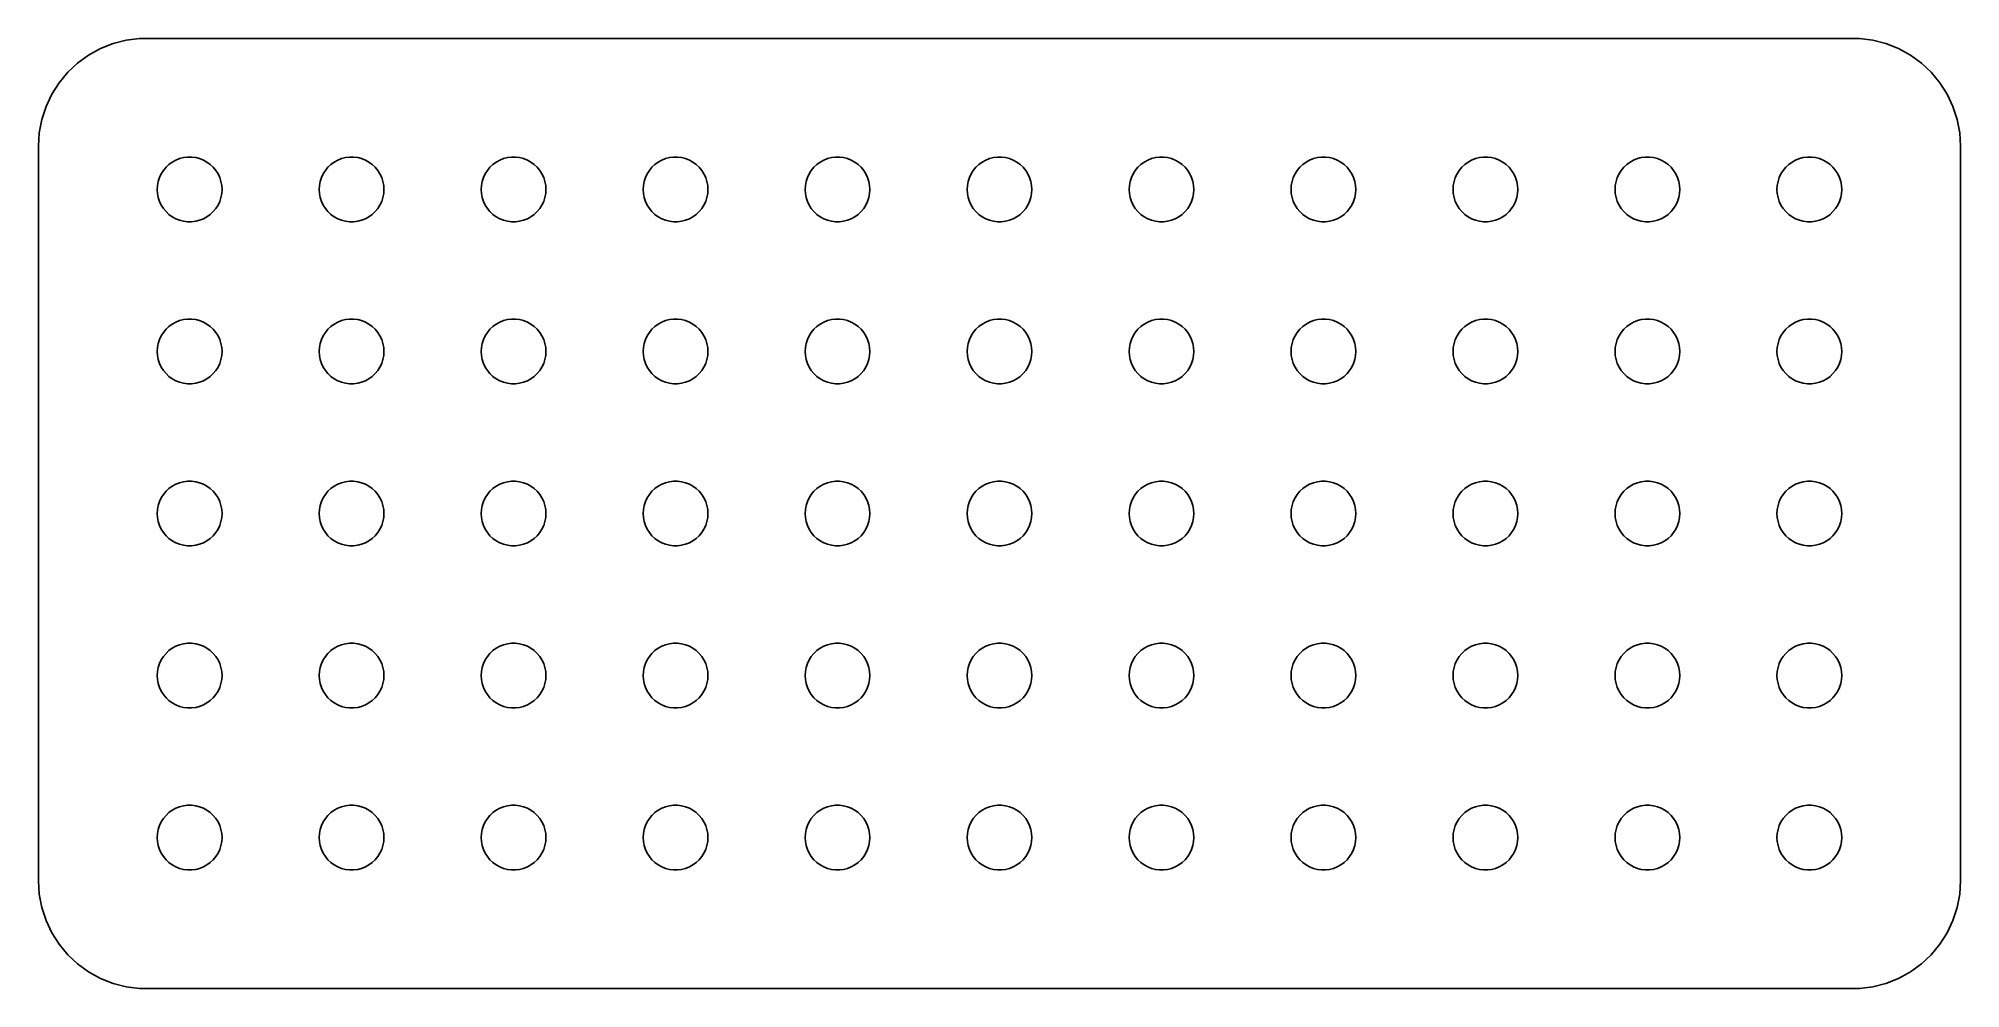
# Model space of a CAD drawing. Header units: metres. Extents: x -44.5 to 44.5, y 32 to 76.
import ezdxf

# ---------------------------------------------------------------- set-up
doc = ezdxf.new("R2010")
doc.units = ezdxf.units.M

msp = doc.modelspace()

# ---------------------------------------------------------------- linework, layer by layer
for p, q in [((-41.0451, 75.7553), (-41.6289, 75.5241)), ((-40.4369, 75.9114), (-41.0451, 75.7553)), ((-39.8139, 75.9901), (-40.4369, 75.9114)), ((39.8139, 75.9901), (-39.8139, 75.9901)), ((40.4369, 75.9114), (39.8139, 75.9901)), ((41.0451, 75.7553), (40.4369, 75.9114)), ((41.6289, 75.5241), (41.0451, 75.7553)), ((-42.6871, 74.8526), (-43.1448, 74.4227)), ((-42.1791, 75.2216), (-42.6871, 74.8526)), ((-41.6289, 75.5241), (-42.1791, 75.2216)), ((42.1791, 75.2216), (41.6289, 75.5241)), ((42.6871, 74.8526), (42.1791, 75.2216)), ((43.1448, 74.4227), (42.6871, 74.8526)), ((-43.5451, 73.9389), (-43.8815, 73.4088)), ((-43.1448, 74.4227), (-43.5451, 73.9389)), ((43.5451, 73.9389), (43.1448, 74.4227)), ((43.8815, 73.4088), (43.5451, 73.9389)), ((-43.8815, 73.4088), (-44.1489, 72.8406)), ((44.1489, 72.8406), (43.8815, 73.4088)), ((-44.3429, 72.2434), (-44.4606, 71.6267)), ((-44.1489, 72.8406), (-44.3429, 72.2434)), ((44.3429, 72.2434), (44.1489, 72.8406)), ((44.4606, 71.6267), (44.3429, 72.2434)), ((-44.4606, 71.6267), (-44.5, 71)), ((44.5, 71), (44.4606, 71.6267)), ((-44.5, 71), (-44.5, 37)), ((-38.3037, 70.2665), (-38.1387, 70.3572)), ((-38.1387, 70.3572), (-37.9635, 70.4266)), ((-37.9635, 70.4266), (-37.7811, 70.4734)), ((-37.7811, 70.4734), (-37.5942, 70.497)), ((-37.5942, 70.497), (-37.4058, 70.497)), ((-37.4058, 70.497), (-37.2189, 70.4734)), ((-37.2189, 70.4734), (-37.0365, 70.4266)), ((-37.0365, 70.4266), (-36.8613, 70.3572)), ((-36.8613, 70.3572), (-36.6963, 70.2665)), ((-30.8037, 70.2665), (-30.6387, 70.3572)), ((-30.6387, 70.3572), (-30.4635, 70.4266)), ((-30.4635, 70.4266), (-30.2811, 70.4734)), ((-30.2811, 70.4734), (-30.0942, 70.497)), ((-30.0942, 70.497), (-29.9058, 70.497)), ((-29.9058, 70.497), (-29.7189, 70.4734)), ((-29.7189, 70.4734), (-29.5365, 70.4266)), ((-29.5365, 70.4266), (-29.3613, 70.3572)), ((-29.3613, 70.3572), (-29.1963, 70.2665)), ((-23.3037, 70.2665), (-23.1387, 70.3572)), ((-23.1387, 70.3572), (-22.9635, 70.4266)), ((-22.9635, 70.4266), (-22.7811, 70.4734)), ((-22.7811, 70.4734), (-22.5942, 70.497)), ((-22.5942, 70.497), (-22.4058, 70.497)), ((-22.4058, 70.497), (-22.2189, 70.4734)), ((-22.2189, 70.4734), (-22.0365, 70.4266)), ((-22.0365, 70.4266), (-21.8613, 70.3572)), ((-21.8613, 70.3572), (-21.6963, 70.2665)), ((-15.8037, 70.2665), (-15.6387, 70.3572)), ((-15.6387, 70.3572), (-15.4635, 70.4266)), ((-15.4635, 70.4266), (-15.2811, 70.4734)), ((-15.2811, 70.4734), (-15.0942, 70.497)), ((-15.0942, 70.497), (-14.9058, 70.497)), ((-14.9058, 70.497), (-14.7189, 70.4734)), ((-14.7189, 70.4734), (-14.5365, 70.4266)), ((-14.5365, 70.4266), (-14.3613, 70.3572)), ((-14.3613, 70.3572), (-14.1963, 70.2665)), ((-8.30373, 70.2665), (-8.13866, 70.3572)), ((-8.13866, 70.3572), (-7.96352, 70.4266)), ((-7.96352, 70.4266), (-7.78107, 70.4734)), ((-7.78107, 70.4734), (-7.59418, 70.497)), ((-7.59418, 70.497), (-7.40581, 70.497)), ((-7.40581, 70.497), (-7.21892, 70.4734)), ((-7.21892, 70.4734), (-7.03647, 70.4266)), ((-7.03647, 70.4266), (-6.86133, 70.3572)), ((-6.86133, 70.3572), (-6.69626, 70.2665)), ((-0.803726, 70.2665), (-0.638657, 70.3572)), ((-0.638657, 70.3572), (-0.463516, 70.4266)), ((-0.463516, 70.4266), (-0.281067, 70.4734)), ((-0.281067, 70.4734), (-0.094177, 70.497)), ((-0.094177, 70.497), (0.094177, 70.497)), ((0.094177, 70.497), (0.281067, 70.4734)), ((0.281067, 70.4734), (0.463516, 70.4266)), ((0.463516, 70.4266), (0.638657, 70.3572)), ((0.638657, 70.3572), (0.803726, 70.2665)), ((6.69626, 70.2665), (6.86133, 70.3572)), ((6.86133, 70.3572), (7.03647, 70.4266)), ((7.03647, 70.4266), (7.21892, 70.4734)), ((7.21892, 70.4734), (7.40581, 70.497)), ((7.40581, 70.497), (7.59418, 70.497)), ((7.59418, 70.497), (7.78107, 70.4734)), ((7.78107, 70.4734), (7.96352, 70.4266)), ((7.96352, 70.4266), (8.13866, 70.3572)), ((8.13866, 70.3572), (8.30373, 70.2665)), ((14.1963, 70.2665), (14.3613, 70.3572)), ((14.3613, 70.3572), (14.5365, 70.4266)), ((14.5365, 70.4266), (14.7189, 70.4734)), ((14.7189, 70.4734), (14.9058, 70.497)), ((14.9058, 70.497), (15.0942, 70.497)), ((15.0942, 70.497), (15.2811, 70.4734)), ((15.2811, 70.4734), (15.4635, 70.4266)), ((15.4635, 70.4266), (15.6387, 70.3572)), ((15.6387, 70.3572), (15.8037, 70.2665)), ((21.6963, 70.2665), (21.8613, 70.3572)), ((21.8613, 70.3572), (22.0365, 70.4266)), ((22.0365, 70.4266), (22.2189, 70.4734)), ((22.2189, 70.4734), (22.4058, 70.497)), ((22.4058, 70.497), (22.5942, 70.497)), ((22.5942, 70.497), (22.7811, 70.4734)), ((22.7811, 70.4734), (22.9635, 70.4266)), ((22.9635, 70.4266), (23.1387, 70.3572)), ((23.1387, 70.3572), (23.3037, 70.2665)), ((29.1963, 70.2665), (29.3613, 70.3572)), ((29.3613, 70.3572), (29.5365, 70.4266)), ((29.5365, 70.4266), (29.7189, 70.4734)), ((29.7189, 70.4734), (29.9058, 70.497)), ((29.9058, 70.497), (30.0942, 70.497)), ((30.0942, 70.497), (30.2811, 70.4734)), ((30.2811, 70.4734), (30.4635, 70.4266)), ((30.4635, 70.4266), (30.6387, 70.3572)), ((30.6387, 70.3572), (30.8037, 70.2665)), ((36.6963, 70.2665), (36.8613, 70.3572)), ((36.8613, 70.3572), (37.0365, 70.4266)), ((37.0365, 70.4266), (37.2189, 70.4734)), ((37.2189, 70.4734), (37.4058, 70.497)), ((37.4058, 70.497), (37.5942, 70.497)), ((37.5942, 70.497), (37.7811, 70.4734)), ((37.7811, 70.4734), (37.9635, 70.4266)), ((37.9635, 70.4266), (38.1387, 70.3572)), ((38.1387, 70.3572), (38.3037, 70.2665)), ((44.5, 37), (44.5, 71)), ((-38.9529, 69.373), (-38.8947, 69.5522)), ((-38.8947, 69.5522), (-38.8145, 69.7226)), ((-38.8145, 69.7226), (-38.7135, 69.8817)), ((-38.7135, 69.8817), (-38.5934, 70.0268)), ((-38.5934, 70.0268), (-38.4561, 70.1558)), ((-38.4561, 70.1558), (-38.3037, 70.2665)), ((-36.6963, 70.2665), (-36.5439, 70.1558)), ((-36.5439, 70.1558), (-36.4065, 70.0268)), ((-36.4065, 70.0268), (-36.2865, 69.8817)), ((-36.2865, 69.8817), (-36.1855, 69.7226)), ((-36.1855, 69.7226), (-36.1053, 69.5522)), ((-36.1053, 69.5522), (-36.0471, 69.373)), ((-31.4529, 69.373), (-31.3947, 69.5522)), ((-31.3947, 69.5522), (-31.3145, 69.7226)), ((-31.3145, 69.7226), (-31.2135, 69.8817)), ((-31.2135, 69.8817), (-31.0934, 70.0268)), ((-31.0934, 70.0268), (-30.9561, 70.1558)), ((-30.9561, 70.1558), (-30.8037, 70.2665)), ((-29.1963, 70.2665), (-29.0439, 70.1558)), ((-29.0439, 70.1558), (-28.9065, 70.0268)), ((-28.9065, 70.0268), (-28.7865, 69.8817)), ((-28.7865, 69.8817), (-28.6855, 69.7226)), ((-28.6855, 69.7226), (-28.6053, 69.5522)), ((-28.6053, 69.5522), (-28.5471, 69.373)), ((-23.9529, 69.373), (-23.8947, 69.5522)), ((-23.8947, 69.5522), (-23.8145, 69.7226)), ((-23.8145, 69.7226), (-23.7135, 69.8817)), ((-23.7135, 69.8817), (-23.5934, 70.0268)), ((-23.5934, 70.0268), (-23.4561, 70.1558)), ((-23.4561, 70.1558), (-23.3037, 70.2665)), ((-21.6963, 70.2665), (-21.5439, 70.1558)), ((-21.5439, 70.1558), (-21.4065, 70.0268)), ((-21.4065, 70.0268), (-21.2865, 69.8817)), ((-21.2865, 69.8817), (-21.1855, 69.7226)), ((-21.1855, 69.7226), (-21.1053, 69.5522)), ((-21.1053, 69.5522), (-21.0471, 69.373)), ((-16.4529, 69.373), (-16.3947, 69.5522)), ((-16.3947, 69.5522), (-16.3145, 69.7226)), ((-16.3145, 69.7226), (-16.2135, 69.8817)), ((-16.2135, 69.8817), (-16.0934, 70.0268)), ((-16.0934, 70.0268), (-15.9561, 70.1558)), ((-15.9561, 70.1558), (-15.8037, 70.2665)), ((-14.1963, 70.2665), (-14.0439, 70.1558)), ((-14.0439, 70.1558), (-13.9065, 70.0268)), ((-13.9065, 70.0268), (-13.7865, 69.8817)), ((-13.7865, 69.8817), (-13.6855, 69.7226)), ((-13.6855, 69.7226), (-13.6053, 69.5522)), ((-13.6053, 69.5522), (-13.5471, 69.373)), ((-8.95287, 69.373), (-8.89465, 69.5522)), ((-8.89465, 69.5522), (-8.81445, 69.7226)), ((-8.81445, 69.7226), (-8.71352, 69.8817)), ((-8.71352, 69.8817), (-8.59344, 70.0268)), ((-8.59344, 70.0268), (-8.45613, 70.1558)), ((-8.45613, 70.1558), (-8.30373, 70.2665)), ((-6.69626, 70.2665), (-6.54385, 70.1558)), ((-6.54385, 70.1558), (-6.40654, 70.0268)), ((-6.40654, 70.0268), (-6.28647, 69.8817)), ((-6.28647, 69.8817), (-6.18553, 69.7226)), ((-6.18553, 69.7226), (-6.10533, 69.5522)), ((-6.10533, 69.5522), (-6.04712, 69.373)), ((-1.45287, 69.373), (-1.39465, 69.5522)), ((-1.39465, 69.5522), (-1.31445, 69.7226)), ((-1.31445, 69.7226), (-1.21352, 69.8817)), ((-1.21352, 69.8817), (-1.09344, 70.0268)), ((-1.09344, 70.0268), (-0.956131, 70.1558)), ((-0.956131, 70.1558), (-0.803726, 70.2665)), ((0.803726, 70.2665), (0.956131, 70.1558)), ((0.956131, 70.1558), (1.09344, 70.0268)), ((1.09344, 70.0268), (1.21352, 69.8817)), ((1.21352, 69.8817), (1.31445, 69.7226)), ((1.31445, 69.7226), (1.39465, 69.5522)), ((1.39465, 69.5522), (1.45287, 69.373)), ((6.04712, 69.373), (6.10533, 69.5522)), ((6.10533, 69.5522), (6.18553, 69.7226)), ((6.18553, 69.7226), (6.28647, 69.8817)), ((6.28647, 69.8817), (6.40654, 70.0268)), ((6.40654, 70.0268), (6.54385, 70.1558)), ((6.54385, 70.1558), (6.69626, 70.2665)), ((8.30373, 70.2665), (8.45613, 70.1558)), ((8.45613, 70.1558), (8.59344, 70.0268)), ((8.59344, 70.0268), (8.71352, 69.8817)), ((8.71352, 69.8817), (8.81445, 69.7226)), ((8.81445, 69.7226), (8.89465, 69.5522)), ((8.89465, 69.5522), (8.95287, 69.373)), ((13.5471, 69.373), (13.6053, 69.5522)), ((13.6053, 69.5522), (13.6855, 69.7226)), ((13.6855, 69.7226), (13.7865, 69.8817)), ((13.7865, 69.8817), (13.9065, 70.0268)), ((13.9065, 70.0268), (14.0439, 70.1558)), ((14.0439, 70.1558), (14.1963, 70.2665)), ((15.8037, 70.2665), (15.9561, 70.1558)), ((15.9561, 70.1558), (16.0934, 70.0268)), ((16.0934, 70.0268), (16.2135, 69.8817)), ((16.2135, 69.8817), (16.3145, 69.7226)), ((16.3145, 69.7226), (16.3947, 69.5522)), ((16.3947, 69.5522), (16.4529, 69.373)), ((21.0471, 69.373), (21.1053, 69.5522)), ((21.1053, 69.5522), (21.1855, 69.7226)), ((21.1855, 69.7226), (21.2865, 69.8817)), ((21.2865, 69.8817), (21.4065, 70.0268)), ((21.4065, 70.0268), (21.5439, 70.1558)), ((21.5439, 70.1558), (21.6963, 70.2665)), ((23.3037, 70.2665), (23.4561, 70.1558)), ((23.4561, 70.1558), (23.5934, 70.0268)), ((23.5934, 70.0268), (23.7135, 69.8817)), ((23.7135, 69.8817), (23.8145, 69.7226)), ((23.8145, 69.7226), (23.8947, 69.5522)), ((23.8947, 69.5522), (23.9529, 69.373)), ((28.5471, 69.373), (28.6053, 69.5522)), ((28.6053, 69.5522), (28.6855, 69.7226)), ((28.6855, 69.7226), (28.7865, 69.8817)), ((28.7865, 69.8817), (28.9065, 70.0268)), ((28.9065, 70.0268), (29.0439, 70.1558)), ((29.0439, 70.1558), (29.1963, 70.2665)), ((30.8037, 70.2665), (30.9561, 70.1558)), ((30.9561, 70.1558), (31.0934, 70.0268)), ((31.0934, 70.0268), (31.2135, 69.8817)), ((31.2135, 69.8817), (31.3145, 69.7226)), ((31.3145, 69.7226), (31.3947, 69.5522)), ((31.3947, 69.5522), (31.4529, 69.373)), ((36.0471, 69.373), (36.1053, 69.5522)), ((36.1053, 69.5522), (36.1855, 69.7226)), ((36.1855, 69.7226), (36.2865, 69.8817)), ((36.2865, 69.8817), (36.4065, 70.0268)), ((36.4065, 70.0268), (36.5439, 70.1558)), ((36.5439, 70.1558), (36.6963, 70.2665)), ((38.3037, 70.2665), (38.4561, 70.1558)), ((38.4561, 70.1558), (38.5934, 70.0268)), ((38.5934, 70.0268), (38.7135, 69.8817)), ((38.7135, 69.8817), (38.8145, 69.7226)), ((38.8145, 69.7226), (38.8947, 69.5522)), ((38.8947, 69.5522), (38.9529, 69.373)), ((-39, 69), (-38.9882, 69.188)), ((-38.9882, 68.812), (-39, 69)), ((-38.9882, 69.188), (-38.9529, 69.373)), ((-38.9529, 68.627), (-38.9882, 68.812)), ((-38.8947, 68.4478), (-38.9529, 68.627)), ((-36.0471, 68.627), (-36.1053, 68.4478)), ((-36.0471, 69.373), (-36.0118, 69.188)), ((-36.0118, 68.812), (-36.0471, 68.627)), ((-36.0118, 69.188), (-36, 69)), ((-36, 69), (-36.0118, 68.812)), ((-31.5, 69), (-31.4882, 69.188)), ((-31.4882, 68.812), (-31.5, 69)), ((-31.4882, 69.188), (-31.4529, 69.373)), ((-31.4529, 68.627), (-31.4882, 68.812)), ((-31.3947, 68.4478), (-31.4529, 68.627)), ((-28.5471, 68.627), (-28.6053, 68.4478)), ((-28.5471, 69.373), (-28.5118, 69.188)), ((-28.5118, 68.812), (-28.5471, 68.627)), ((-28.5118, 69.188), (-28.5, 69)), ((-28.5, 69), (-28.5118, 68.812)), ((-24, 69), (-23.9882, 69.188)), ((-23.9882, 68.812), (-24, 69)), ((-23.9882, 69.188), (-23.9529, 69.373)), ((-23.9529, 68.627), (-23.9882, 68.812)), ((-23.8947, 68.4478), (-23.9529, 68.627)), ((-21.0471, 68.627), (-21.1053, 68.4478)), ((-21.0471, 69.373), (-21.0118, 69.188)), ((-21.0118, 68.812), (-21.0471, 68.627)), ((-21.0118, 69.188), (-21, 69)), ((-21, 69), (-21.0118, 68.812)), ((-16.5, 69), (-16.4882, 69.188)), ((-16.4882, 68.812), (-16.5, 69)), ((-16.4882, 69.188), (-16.4529, 69.373)), ((-16.4529, 68.627), (-16.4882, 68.812)), ((-16.3947, 68.4478), (-16.4529, 68.627)), ((-13.5471, 68.627), (-13.6053, 68.4478)), ((-13.5471, 69.373), (-13.5118, 69.188)), ((-13.5118, 68.812), (-13.5471, 68.627)), ((-13.5118, 69.188), (-13.5, 69)), ((-13.5, 69), (-13.5118, 68.812)), ((-9, 69), (-8.98816, 69.188)), ((-8.98816, 68.812), (-9, 69)), ((-8.98816, 69.188), (-8.95287, 69.373)), ((-8.95287, 68.627), (-8.98816, 68.812)), ((-8.89465, 68.4478), (-8.95287, 68.627)), ((-6.04712, 68.627), (-6.10533, 68.4478)), ((-6.04712, 69.373), (-6.01183, 69.188)), ((-6.01183, 68.812), (-6.04712, 68.627)), ((-6.01183, 69.188), (-6, 69)), ((-6, 69), (-6.01183, 68.812)), ((-1.5, 69), (-1.48816, 69.188)), ((-1.48816, 68.812), (-1.5, 69)), ((-1.48816, 69.188), (-1.45287, 69.373)), ((-1.45287, 68.627), (-1.48816, 68.812)), ((-1.39465, 68.4478), (-1.45287, 68.627)), ((1.45287, 68.627), (1.39465, 68.4478)), ((1.45287, 69.373), (1.48816, 69.188)), ((1.48816, 68.812), (1.45287, 68.627)), ((1.48816, 69.188), (1.5, 69)), ((1.5, 69), (1.48816, 68.812)), ((6, 69), (6.01183, 69.188)), ((6.01183, 68.812), (6, 69)), ((6.01183, 69.188), (6.04712, 69.373)), ((6.04712, 68.627), (6.01183, 68.812)), ((6.10533, 68.4478), (6.04712, 68.627)), ((8.95287, 68.627), (8.89465, 68.4478)), ((8.95287, 69.373), (8.98816, 69.188)), ((8.98816, 68.812), (8.95287, 68.627)), ((8.98816, 69.188), (9, 69)), ((9, 69), (8.98816, 68.812)), ((13.5, 69), (13.5118, 69.188)), ((13.5118, 68.812), (13.5, 69)), ((13.5118, 69.188), (13.5471, 69.373)), ((13.5471, 68.627), (13.5118, 68.812)), ((13.6053, 68.4478), (13.5471, 68.627)), ((16.4529, 68.627), (16.3947, 68.4478)), ((16.4529, 69.373), (16.4882, 69.188)), ((16.4882, 68.812), (16.4529, 68.627)), ((16.4882, 69.188), (16.5, 69)), ((16.5, 69), (16.4882, 68.812)), ((21, 69), (21.0118, 69.188)), ((21.0118, 68.812), (21, 69)), ((21.0118, 69.188), (21.0471, 69.373)), ((21.0471, 68.627), (21.0118, 68.812)), ((21.1053, 68.4478), (21.0471, 68.627)), ((23.9529, 68.627), (23.8947, 68.4478)), ((23.9529, 69.373), (23.9882, 69.188)), ((23.9882, 68.812), (23.9529, 68.627)), ((23.9882, 69.188), (24, 69)), ((24, 69), (23.9882, 68.812)), ((28.5, 69), (28.5118, 69.188)), ((28.5118, 68.812), (28.5, 69)), ((28.5118, 69.188), (28.5471, 69.373)), ((28.5471, 68.627), (28.5118, 68.812)), ((28.6053, 68.4478), (28.5471, 68.627)), ((31.4529, 68.627), (31.3947, 68.4478)), ((31.4529, 69.373), (31.4882, 69.188)), ((31.4882, 68.812), (31.4529, 68.627)), ((31.4882, 69.188), (31.5, 69)), ((31.5, 69), (31.4882, 68.812)), ((36, 69), (36.0118, 69.188)), ((36.0118, 68.812), (36, 69)), ((36.0118, 69.188), (36.0471, 69.373)), ((36.0471, 68.627), (36.0118, 68.812)), ((36.1053, 68.4478), (36.0471, 68.627)), ((38.9529, 68.627), (38.8947, 68.4478)), ((38.9529, 69.373), (38.9882, 69.188)), ((38.9882, 68.812), (38.9529, 68.627)), ((38.9882, 69.188), (39, 69)), ((39, 69), (38.9882, 68.812)), ((-38.8145, 68.2774), (-38.8947, 68.4478)), ((-38.7135, 68.1183), (-38.8145, 68.2774)), ((-38.5934, 67.9732), (-38.7135, 68.1183)), ((-38.4561, 67.8442), (-38.5934, 67.9732)), ((-38.3037, 67.7335), (-38.4561, 67.8442)), ((-38.1387, 67.6427), (-38.3037, 67.7335)), ((-37.9635, 67.5734), (-38.1387, 67.6427)), ((-36.8613, 67.6427), (-37.0365, 67.5734)), ((-36.6963, 67.7335), (-36.8613, 67.6427)), ((-36.5439, 67.8442), (-36.6963, 67.7335)), ((-36.4065, 67.9732), (-36.5439, 67.8442)), ((-36.2865, 68.1183), (-36.4065, 67.9732)), ((-36.1855, 68.2774), (-36.2865, 68.1183)), ((-36.1053, 68.4478), (-36.1855, 68.2774)), ((-31.3145, 68.2774), (-31.3947, 68.4478)), ((-31.2135, 68.1183), (-31.3145, 68.2774)), ((-31.0934, 67.9732), (-31.2135, 68.1183)), ((-30.9561, 67.8442), (-31.0934, 67.9732)), ((-30.8037, 67.7335), (-30.9561, 67.8442)), ((-30.6387, 67.6427), (-30.8037, 67.7335)), ((-30.4635, 67.5734), (-30.6387, 67.6427)), ((-29.3613, 67.6427), (-29.5365, 67.5734)), ((-29.1963, 67.7335), (-29.3613, 67.6427)), ((-29.0439, 67.8442), (-29.1963, 67.7335)), ((-28.9065, 67.9732), (-29.0439, 67.8442)), ((-28.7865, 68.1183), (-28.9065, 67.9732)), ((-28.6855, 68.2774), (-28.7865, 68.1183)), ((-28.6053, 68.4478), (-28.6855, 68.2774)), ((-23.8145, 68.2774), (-23.8947, 68.4478)), ((-23.7135, 68.1183), (-23.8145, 68.2774)), ((-23.5934, 67.9732), (-23.7135, 68.1183)), ((-23.4561, 67.8442), (-23.5934, 67.9732)), ((-23.3037, 67.7335), (-23.4561, 67.8442)), ((-23.1387, 67.6427), (-23.3037, 67.7335)), ((-22.9635, 67.5734), (-23.1387, 67.6427)), ((-21.8613, 67.6427), (-22.0365, 67.5734)), ((-21.6963, 67.7335), (-21.8613, 67.6427)), ((-21.5439, 67.8442), (-21.6963, 67.7335)), ((-21.4065, 67.9732), (-21.5439, 67.8442)), ((-21.2865, 68.1183), (-21.4065, 67.9732)), ((-21.1855, 68.2774), (-21.2865, 68.1183)), ((-21.1053, 68.4478), (-21.1855, 68.2774)), ((-16.3145, 68.2774), (-16.3947, 68.4478)), ((-16.2135, 68.1183), (-16.3145, 68.2774)), ((-16.0934, 67.9732), (-16.2135, 68.1183)), ((-15.9561, 67.8442), (-16.0934, 67.9732)), ((-15.8037, 67.7335), (-15.9561, 67.8442)), ((-15.6387, 67.6427), (-15.8037, 67.7335)), ((-15.4635, 67.5734), (-15.6387, 67.6427)), ((-14.3613, 67.6427), (-14.5365, 67.5734)), ((-14.1963, 67.7335), (-14.3613, 67.6427)), ((-14.0439, 67.8442), (-14.1963, 67.7335)), ((-13.9065, 67.9732), (-14.0439, 67.8442)), ((-13.7865, 68.1183), (-13.9065, 67.9732)), ((-13.6855, 68.2774), (-13.7865, 68.1183)), ((-13.6053, 68.4478), (-13.6855, 68.2774)), ((-8.81445, 68.2774), (-8.89465, 68.4478)), ((-8.71352, 68.1183), (-8.81445, 68.2774)), ((-8.59344, 67.9732), (-8.71352, 68.1183)), ((-8.45613, 67.8442), (-8.59344, 67.9732)), ((-8.30373, 67.7335), (-8.45613, 67.8442)), ((-8.13866, 67.6427), (-8.30373, 67.7335)), ((-7.96352, 67.5734), (-8.13866, 67.6427)), ((-6.86133, 67.6427), (-7.03647, 67.5734)), ((-6.69626, 67.7335), (-6.86133, 67.6427)), ((-6.54385, 67.8442), (-6.69626, 67.7335)), ((-6.40654, 67.9732), (-6.54385, 67.8442)), ((-6.28647, 68.1183), (-6.40654, 67.9732)), ((-6.18553, 68.2774), (-6.28647, 68.1183)), ((-6.10533, 68.4478), (-6.18553, 68.2774)), ((-1.31445, 68.2774), (-1.39465, 68.4478)), ((-1.21352, 68.1183), (-1.31445, 68.2774)), ((-1.09344, 67.9732), (-1.21352, 68.1183)), ((-0.956131, 67.8442), (-1.09344, 67.9732)), ((-0.803726, 67.7335), (-0.956131, 67.8442)), ((-0.638657, 67.6427), (-0.803726, 67.7335)), ((-0.463516, 67.5734), (-0.638657, 67.6427)), ((0.638657, 67.6427), (0.463516, 67.5734)), ((0.803726, 67.7335), (0.638657, 67.6427)), ((0.956131, 67.8442), (0.803726, 67.7335)), ((1.09344, 67.9732), (0.956131, 67.8442)), ((1.21352, 68.1183), (1.09344, 67.9732)), ((1.31445, 68.2774), (1.21352, 68.1183)), ((1.39465, 68.4478), (1.31445, 68.2774)), ((6.18553, 68.2774), (6.10533, 68.4478)), ((6.28647, 68.1183), (6.18553, 68.2774)), ((6.40654, 67.9732), (6.28647, 68.1183)), ((6.54385, 67.8442), (6.40654, 67.9732)), ((6.69626, 67.7335), (6.54385, 67.8442)), ((6.86133, 67.6427), (6.69626, 67.7335)), ((7.03647, 67.5734), (6.86133, 67.6427)), ((8.13866, 67.6427), (7.96352, 67.5734)), ((8.30373, 67.7335), (8.13866, 67.6427)), ((8.45613, 67.8442), (8.30373, 67.7335)), ((8.59344, 67.9732), (8.45613, 67.8442)), ((8.71352, 68.1183), (8.59344, 67.9732)), ((8.81445, 68.2774), (8.71352, 68.1183)), ((8.89465, 68.4478), (8.81445, 68.2774)), ((13.6855, 68.2774), (13.6053, 68.4478)), ((13.7865, 68.1183), (13.6855, 68.2774)), ((13.9065, 67.9732), (13.7865, 68.1183)), ((14.0439, 67.8442), (13.9065, 67.9732)), ((14.1963, 67.7335), (14.0439, 67.8442)), ((14.3613, 67.6427), (14.1963, 67.7335)), ((14.5365, 67.5734), (14.3613, 67.6427)), ((15.6387, 67.6427), (15.4635, 67.5734)), ((15.8037, 67.7335), (15.6387, 67.6427)), ((15.9561, 67.8442), (15.8037, 67.7335)), ((16.0934, 67.9732), (15.9561, 67.8442)), ((16.2135, 68.1183), (16.0934, 67.9732)), ((16.3145, 68.2774), (16.2135, 68.1183)), ((16.3947, 68.4478), (16.3145, 68.2774)), ((21.1855, 68.2774), (21.1053, 68.4478)), ((21.2865, 68.1183), (21.1855, 68.2774)), ((21.4065, 67.9732), (21.2865, 68.1183)), ((21.5439, 67.8442), (21.4065, 67.9732)), ((21.6963, 67.7335), (21.5439, 67.8442)), ((21.8613, 67.6427), (21.6963, 67.7335)), ((22.0365, 67.5734), (21.8613, 67.6427)), ((23.1387, 67.6427), (22.9635, 67.5734)), ((23.3037, 67.7335), (23.1387, 67.6427)), ((23.4561, 67.8442), (23.3037, 67.7335)), ((23.5934, 67.9732), (23.4561, 67.8442)), ((23.7135, 68.1183), (23.5934, 67.9732)), ((23.8145, 68.2774), (23.7135, 68.1183)), ((23.8947, 68.4478), (23.8145, 68.2774)), ((28.6855, 68.2774), (28.6053, 68.4478)), ((28.7865, 68.1183), (28.6855, 68.2774)), ((28.9065, 67.9732), (28.7865, 68.1183)), ((29.0439, 67.8442), (28.9065, 67.9732)), ((29.1963, 67.7335), (29.0439, 67.8442)), ((29.3613, 67.6427), (29.1963, 67.7335)), ((29.5365, 67.5734), (29.3613, 67.6427)), ((30.6387, 67.6427), (30.4635, 67.5734)), ((30.8037, 67.7335), (30.6387, 67.6427)), ((30.9561, 67.8442), (30.8037, 67.7335)), ((31.0934, 67.9732), (30.9561, 67.8442)), ((31.2135, 68.1183), (31.0934, 67.9732)), ((31.3145, 68.2774), (31.2135, 68.1183)), ((31.3947, 68.4478), (31.3145, 68.2774)), ((36.1855, 68.2774), (36.1053, 68.4478)), ((36.2865, 68.1183), (36.1855, 68.2774)), ((36.4065, 67.9732), (36.2865, 68.1183)), ((36.5439, 67.8442), (36.4065, 67.9732)), ((36.6963, 67.7335), (36.5439, 67.8442)), ((36.8613, 67.6427), (36.6963, 67.7335)), ((37.0365, 67.5734), (36.8613, 67.6427)), ((38.1387, 67.6427), (37.9635, 67.5734)), ((38.3037, 67.7335), (38.1387, 67.6427)), ((38.4561, 67.8442), (38.3037, 67.7335)), ((38.5934, 67.9732), (38.4561, 67.8442)), ((38.7135, 68.1183), (38.5934, 67.9732)), ((38.8145, 68.2774), (38.7135, 68.1183)), ((38.8947, 68.4478), (38.8145, 68.2774)), ((-37.7811, 67.5266), (-37.9635, 67.5734)), ((-37.5942, 67.5029), (-37.7811, 67.5266)), ((-37.4058, 67.5029), (-37.5942, 67.5029)), ((-37.2189, 67.5266), (-37.4058, 67.5029)), ((-37.0365, 67.5734), (-37.2189, 67.5266)), ((-30.2811, 67.5266), (-30.4635, 67.5734)), ((-30.0942, 67.5029), (-30.2811, 67.5266)), ((-29.9058, 67.5029), (-30.0942, 67.5029)), ((-29.7189, 67.5266), (-29.9058, 67.5029)), ((-29.5365, 67.5734), (-29.7189, 67.5266)), ((-22.7811, 67.5266), (-22.9635, 67.5734)), ((-22.5942, 67.5029), (-22.7811, 67.5266)), ((-22.4058, 67.5029), (-22.5942, 67.5029)), ((-22.2189, 67.5266), (-22.4058, 67.5029)), ((-22.0365, 67.5734), (-22.2189, 67.5266)), ((-15.2811, 67.5266), (-15.4635, 67.5734)), ((-15.0942, 67.5029), (-15.2811, 67.5266)), ((-14.9058, 67.5029), (-15.0942, 67.5029)), ((-14.7189, 67.5266), (-14.9058, 67.5029)), ((-14.5365, 67.5734), (-14.7189, 67.5266)), ((-7.78107, 67.5266), (-7.96352, 67.5734)), ((-7.59418, 67.5029), (-7.78107, 67.5266)), ((-7.40581, 67.5029), (-7.59418, 67.5029)), ((-7.21892, 67.5266), (-7.40581, 67.5029)), ((-7.03647, 67.5734), (-7.21892, 67.5266)), ((-0.281067, 67.5266), (-0.463516, 67.5734)), ((-0.094177, 67.5029), (-0.281067, 67.5266)), ((0.094177, 67.5029), (-0.094177, 67.5029)), ((0.281067, 67.5266), (0.094177, 67.5029)), ((0.463516, 67.5734), (0.281067, 67.5266)), ((7.21892, 67.5266), (7.03647, 67.5734)), ((7.40581, 67.5029), (7.21892, 67.5266)), ((7.59418, 67.5029), (7.40581, 67.5029)), ((7.78107, 67.5266), (7.59418, 67.5029)), ((7.96352, 67.5734), (7.78107, 67.5266)), ((14.7189, 67.5266), (14.5365, 67.5734)), ((14.9058, 67.5029), (14.7189, 67.5266)), ((15.0942, 67.5029), (14.9058, 67.5029)), ((15.2811, 67.5266), (15.0942, 67.5029)), ((15.4635, 67.5734), (15.2811, 67.5266)), ((22.2189, 67.5266), (22.0365, 67.5734)), ((22.4058, 67.5029), (22.2189, 67.5266)), ((22.5942, 67.5029), (22.4058, 67.5029)), ((22.7811, 67.5266), (22.5942, 67.5029)), ((22.9635, 67.5734), (22.7811, 67.5266)), ((29.7189, 67.5266), (29.5365, 67.5734)), ((29.9058, 67.5029), (29.7189, 67.5266)), ((30.0942, 67.5029), (29.9058, 67.5029)), ((30.2811, 67.5266), (30.0942, 67.5029)), ((30.4635, 67.5734), (30.2811, 67.5266)), ((37.2189, 67.5266), (37.0365, 67.5734)), ((37.4058, 67.5029), (37.2189, 67.5266)), ((37.5942, 67.5029), (37.4058, 67.5029)), ((37.7811, 67.5266), (37.5942, 67.5029)), ((37.9635, 67.5734), (37.7811, 67.5266)), ((-38.8145, 62.2226), (-38.7135, 62.3817)), ((-38.7135, 62.3817), (-38.5934, 62.5268)), ((-38.5934, 62.5268), (-38.4561, 62.6558)), ((-38.4561, 62.6558), (-38.3037, 62.7665)), ((-38.3037, 62.7665), (-38.1387, 62.8572)), ((-38.1387, 62.8572), (-37.9635, 62.9266)), ((-37.9635, 62.9266), (-37.7811, 62.9734)), ((-37.7811, 62.9734), (-37.5942, 62.997)), ((-37.5942, 62.997), (-37.4058, 62.997)), ((-37.4058, 62.997), (-37.2189, 62.9734)), ((-37.2189, 62.9734), (-37.0365, 62.9266)), ((-37.0365, 62.9266), (-36.8613, 62.8572)), ((-36.8613, 62.8572), (-36.6963, 62.7665)), ((-36.6963, 62.7665), (-36.5439, 62.6558)), ((-36.5439, 62.6558), (-36.4065, 62.5268)), ((-36.4065, 62.5268), (-36.2865, 62.3817)), ((-36.2865, 62.3817), (-36.1855, 62.2226)), ((-31.3145, 62.2226), (-31.2135, 62.3817)), ((-31.2135, 62.3817), (-31.0934, 62.5268)), ((-31.0934, 62.5268), (-30.9561, 62.6558)), ((-30.9561, 62.6558), (-30.8037, 62.7665)), ((-30.8037, 62.7665), (-30.6387, 62.8572)), ((-30.6387, 62.8572), (-30.4635, 62.9266)), ((-30.4635, 62.9266), (-30.2811, 62.9734)), ((-30.2811, 62.9734), (-30.0942, 62.997)), ((-30.0942, 62.997), (-29.9058, 62.997)), ((-29.9058, 62.997), (-29.7189, 62.9734)), ((-29.7189, 62.9734), (-29.5365, 62.9266)), ((-29.5365, 62.9266), (-29.3613, 62.8572)), ((-29.3613, 62.8572), (-29.1963, 62.7665)), ((-29.1963, 62.7665), (-29.0439, 62.6558)), ((-29.0439, 62.6558), (-28.9065, 62.5268)), ((-28.9065, 62.5268), (-28.7865, 62.3817)), ((-28.7865, 62.3817), (-28.6855, 62.2226)), ((-23.8145, 62.2226), (-23.7135, 62.3817)), ((-23.7135, 62.3817), (-23.5934, 62.5268)), ((-23.5934, 62.5268), (-23.4561, 62.6558)), ((-23.4561, 62.6558), (-23.3037, 62.7665)), ((-23.3037, 62.7665), (-23.1387, 62.8572)), ((-23.1387, 62.8572), (-22.9635, 62.9266)), ((-22.9635, 62.9266), (-22.7811, 62.9734)), ((-22.7811, 62.9734), (-22.5942, 62.997)), ((-22.5942, 62.997), (-22.4058, 62.997)), ((-22.4058, 62.997), (-22.2189, 62.9734)), ((-22.2189, 62.9734), (-22.0365, 62.9266)), ((-22.0365, 62.9266), (-21.8613, 62.8572)), ((-21.8613, 62.8572), (-21.6963, 62.7665)), ((-21.6963, 62.7665), (-21.5439, 62.6558)), ((-21.5439, 62.6558), (-21.4065, 62.5268)), ((-21.4065, 62.5268), (-21.2865, 62.3817)), ((-21.2865, 62.3817), (-21.1855, 62.2226)), ((-16.3145, 62.2226), (-16.2135, 62.3817)), ((-16.2135, 62.3817), (-16.0934, 62.5268)), ((-16.0934, 62.5268), (-15.9561, 62.6558)), ((-15.9561, 62.6558), (-15.8037, 62.7665)), ((-15.8037, 62.7665), (-15.6387, 62.8572)), ((-15.6387, 62.8572), (-15.4635, 62.9266)), ((-15.4635, 62.9266), (-15.2811, 62.9734)), ((-15.2811, 62.9734), (-15.0942, 62.997)), ((-15.0942, 62.997), (-14.9058, 62.997)), ((-14.9058, 62.997), (-14.7189, 62.9734)), ((-14.7189, 62.9734), (-14.5365, 62.9266)), ((-14.5365, 62.9266), (-14.3613, 62.8572)), ((-14.3613, 62.8572), (-14.1963, 62.7665)), ((-14.1963, 62.7665), (-14.0439, 62.6558)), ((-14.0439, 62.6558), (-13.9065, 62.5268)), ((-13.9065, 62.5268), (-13.7865, 62.3817)), ((-13.7865, 62.3817), (-13.6855, 62.2226)), ((-8.81445, 62.2226), (-8.71352, 62.3817)), ((-8.71352, 62.3817), (-8.59344, 62.5268)), ((-8.59344, 62.5268), (-8.45613, 62.6558)), ((-8.45613, 62.6558), (-8.30373, 62.7665)), ((-8.30373, 62.7665), (-8.13866, 62.8572)), ((-8.13866, 62.8572), (-7.96352, 62.9266)), ((-7.96352, 62.9266), (-7.78107, 62.9734)), ((-7.78107, 62.9734), (-7.59418, 62.997)), ((-7.59418, 62.997), (-7.40581, 62.997)), ((-7.40581, 62.997), (-7.21892, 62.9734)), ((-7.21892, 62.9734), (-7.03647, 62.9266)), ((-7.03647, 62.9266), (-6.86133, 62.8572)), ((-6.86133, 62.8572), (-6.69626, 62.7665)), ((-6.69626, 62.7665), (-6.54385, 62.6558)), ((-6.54385, 62.6558), (-6.40654, 62.5268)), ((-6.40654, 62.5268), (-6.28647, 62.3817)), ((-6.28647, 62.3817), (-6.18553, 62.2226)), ((-1.31445, 62.2226), (-1.21352, 62.3817)), ((-1.21352, 62.3817), (-1.09344, 62.5268)), ((-1.09344, 62.5268), (-0.956131, 62.6558)), ((-0.956131, 62.6558), (-0.803726, 62.7665)), ((-0.803726, 62.7665), (-0.638657, 62.8572)), ((-0.638657, 62.8572), (-0.463516, 62.9266)), ((-0.463516, 62.9266), (-0.281067, 62.9734)), ((-0.281067, 62.9734), (-0.094177, 62.997)), ((-0.094177, 62.997), (0.094177, 62.997)), ((0.094177, 62.997), (0.281067, 62.9734)), ((0.281067, 62.9734), (0.463516, 62.9266)), ((0.463516, 62.9266), (0.638657, 62.8572)), ((0.638657, 62.8572), (0.803726, 62.7665)), ((0.803726, 62.7665), (0.956131, 62.6558)), ((0.956131, 62.6558), (1.09344, 62.5268)), ((1.09344, 62.5268), (1.21352, 62.3817)), ((1.21352, 62.3817), (1.31445, 62.2226)), ((6.18553, 62.2226), (6.28647, 62.3817)), ((6.28647, 62.3817), (6.40654, 62.5268)), ((6.40654, 62.5268), (6.54385, 62.6558)), ((6.54385, 62.6558), (6.69626, 62.7665)), ((6.69626, 62.7665), (6.86133, 62.8572)), ((6.86133, 62.8572), (7.03647, 62.9266)), ((7.03647, 62.9266), (7.21892, 62.9734)), ((7.21892, 62.9734), (7.40581, 62.997)), ((7.40581, 62.997), (7.59418, 62.997)), ((7.59418, 62.997), (7.78107, 62.9734)), ((7.78107, 62.9734), (7.96352, 62.9266)), ((7.96352, 62.9266), (8.13866, 62.8572)), ((8.13866, 62.8572), (8.30373, 62.7665)), ((8.30373, 62.7665), (8.45613, 62.6558)), ((8.45613, 62.6558), (8.59344, 62.5268)), ((8.59344, 62.5268), (8.71352, 62.3817)), ((8.71352, 62.3817), (8.81445, 62.2226)), ((13.6855, 62.2226), (13.7865, 62.3817)), ((13.7865, 62.3817), (13.9065, 62.5268)), ((13.9065, 62.5268), (14.0439, 62.6558)), ((14.0439, 62.6558), (14.1963, 62.7665)), ((14.1963, 62.7665), (14.3613, 62.8572)), ((14.3613, 62.8572), (14.5365, 62.9266)), ((14.5365, 62.9266), (14.7189, 62.9734)), ((14.7189, 62.9734), (14.9058, 62.997)), ((14.9058, 62.997), (15.0942, 62.997)), ((15.0942, 62.997), (15.2811, 62.9734)), ((15.2811, 62.9734), (15.4635, 62.9266)), ((15.4635, 62.9266), (15.6387, 62.8572)), ((15.6387, 62.8572), (15.8037, 62.7665)), ((15.8037, 62.7665), (15.9561, 62.6558)), ((15.9561, 62.6558), (16.0934, 62.5268)), ((16.0934, 62.5268), (16.2135, 62.3817)), ((16.2135, 62.3817), (16.3145, 62.2226)), ((21.1855, 62.2226), (21.2865, 62.3817)), ((21.2865, 62.3817), (21.4065, 62.5268)), ((21.4065, 62.5268), (21.5439, 62.6558)), ((21.5439, 62.6558), (21.6963, 62.7665)), ((21.6963, 62.7665), (21.8613, 62.8572)), ((21.8613, 62.8572), (22.0365, 62.9266)), ((22.0365, 62.9266), (22.2189, 62.9734)), ((22.2189, 62.9734), (22.4058, 62.997)), ((22.4058, 62.997), (22.5942, 62.997)), ((22.5942, 62.997), (22.7811, 62.9734)), ((22.7811, 62.9734), (22.9635, 62.9266)), ((22.9635, 62.9266), (23.1387, 62.8572)), ((23.1387, 62.8572), (23.3037, 62.7665)), ((23.3037, 62.7665), (23.4561, 62.6558)), ((23.4561, 62.6558), (23.5934, 62.5268)), ((23.5934, 62.5268), (23.7135, 62.3817)), ((23.7135, 62.3817), (23.8145, 62.2226)), ((28.6855, 62.2226), (28.7865, 62.3817)), ((28.7865, 62.3817), (28.9065, 62.5268)), ((28.9065, 62.5268), (29.0439, 62.6558)), ((29.0439, 62.6558), (29.1963, 62.7665)), ((29.1963, 62.7665), (29.3613, 62.8572)), ((29.3613, 62.8572), (29.5365, 62.9266)), ((29.5365, 62.9266), (29.7189, 62.9734)), ((29.7189, 62.9734), (29.9058, 62.997)), ((29.9058, 62.997), (30.0942, 62.997)), ((30.0942, 62.997), (30.2811, 62.9734)), ((30.2811, 62.9734), (30.4635, 62.9266)), ((30.4635, 62.9266), (30.6387, 62.8572)), ((30.6387, 62.8572), (30.8037, 62.7665)), ((30.8037, 62.7665), (30.9561, 62.6558)), ((30.9561, 62.6558), (31.0934, 62.5268)), ((31.0934, 62.5268), (31.2135, 62.3817)), ((31.2135, 62.3817), (31.3145, 62.2226)), ((36.1855, 62.2226), (36.2865, 62.3817)), ((36.2865, 62.3817), (36.4065, 62.5268)), ((36.4065, 62.5268), (36.5439, 62.6558)), ((36.5439, 62.6558), (36.6963, 62.7665)), ((36.6963, 62.7665), (36.8613, 62.8572)), ((36.8613, 62.8572), (37.0365, 62.9266)), ((37.0365, 62.9266), (37.2189, 62.9734)), ((37.2189, 62.9734), (37.4058, 62.997)), ((37.4058, 62.997), (37.5942, 62.997)), ((37.5942, 62.997), (37.7811, 62.9734)), ((37.7811, 62.9734), (37.9635, 62.9266)), ((37.9635, 62.9266), (38.1387, 62.8572)), ((38.1387, 62.8572), (38.3037, 62.7665)), ((38.3037, 62.7665), (38.4561, 62.6558)), ((38.4561, 62.6558), (38.5934, 62.5268)), ((38.5934, 62.5268), (38.7135, 62.3817)), ((38.7135, 62.3817), (38.8145, 62.2226)), ((-39, 61.5), (-38.9882, 61.688)), ((-38.9882, 61.312), (-39, 61.5)), ((-38.9882, 61.688), (-38.9529, 61.873)), ((-38.9529, 61.873), (-38.8947, 62.0522)), ((-38.8947, 62.0522), (-38.8145, 62.2226)), ((-36.1855, 62.2226), (-36.1053, 62.0522)), ((-36.1053, 62.0522), (-36.0471, 61.873)), ((-36.0471, 61.873), (-36.0118, 61.688)), ((-36.0118, 61.688), (-36, 61.5)), ((-36, 61.5), (-36.0118, 61.312)), ((-31.5, 61.5), (-31.4882, 61.688)), ((-31.4882, 61.312), (-31.5, 61.5)), ((-31.4882, 61.688), (-31.4529, 61.873)), ((-31.4529, 61.873), (-31.3947, 62.0522)), ((-31.3947, 62.0522), (-31.3145, 62.2226)), ((-28.6855, 62.2226), (-28.6053, 62.0522)), ((-28.6053, 62.0522), (-28.5471, 61.873)), ((-28.5471, 61.873), (-28.5118, 61.688)), ((-28.5118, 61.688), (-28.5, 61.5)), ((-28.5, 61.5), (-28.5118, 61.312)), ((-24, 61.5), (-23.9882, 61.688)), ((-23.9882, 61.312), (-24, 61.5)), ((-23.9882, 61.688), (-23.9529, 61.873)), ((-23.9529, 61.873), (-23.8947, 62.0522)), ((-23.8947, 62.0522), (-23.8145, 62.2226)), ((-21.1855, 62.2226), (-21.1053, 62.0522)), ((-21.1053, 62.0522), (-21.0471, 61.873)), ((-21.0471, 61.873), (-21.0118, 61.688)), ((-21.0118, 61.688), (-21, 61.5)), ((-21, 61.5), (-21.0118, 61.312)), ((-16.5, 61.5), (-16.4882, 61.688)), ((-16.4882, 61.312), (-16.5, 61.5)), ((-16.4882, 61.688), (-16.4529, 61.873)), ((-16.4529, 61.873), (-16.3947, 62.0522)), ((-16.3947, 62.0522), (-16.3145, 62.2226)), ((-13.6855, 62.2226), (-13.6053, 62.0522)), ((-13.6053, 62.0522), (-13.5471, 61.873)), ((-13.5471, 61.873), (-13.5118, 61.688)), ((-13.5118, 61.688), (-13.5, 61.5)), ((-13.5, 61.5), (-13.5118, 61.312)), ((-9, 61.5), (-8.98816, 61.688)), ((-8.98816, 61.312), (-9, 61.5)), ((-8.98816, 61.688), (-8.95287, 61.873)), ((-8.95287, 61.873), (-8.89465, 62.0522)), ((-8.89465, 62.0522), (-8.81445, 62.2226)), ((-6.18553, 62.2226), (-6.10533, 62.0522)), ((-6.10533, 62.0522), (-6.04712, 61.873)), ((-6.04712, 61.873), (-6.01183, 61.688)), ((-6.01183, 61.688), (-6, 61.5)), ((-6, 61.5), (-6.01183, 61.312)), ((-1.5, 61.5), (-1.48816, 61.688)), ((-1.48816, 61.312), (-1.5, 61.5)), ((-1.48816, 61.688), (-1.45287, 61.873)), ((-1.45287, 61.873), (-1.39465, 62.0522)), ((-1.39465, 62.0522), (-1.31445, 62.2226)), ((1.31445, 62.2226), (1.39465, 62.0522)), ((1.39465, 62.0522), (1.45287, 61.873)), ((1.45287, 61.873), (1.48816, 61.688)), ((1.48816, 61.688), (1.5, 61.5)), ((1.5, 61.5), (1.48816, 61.312)), ((6, 61.5), (6.01183, 61.688)), ((6.01183, 61.312), (6, 61.5)), ((6.01183, 61.688), (6.04712, 61.873)), ((6.04712, 61.873), (6.10533, 62.0522)), ((6.10533, 62.0522), (6.18553, 62.2226)), ((8.81445, 62.2226), (8.89465, 62.0522)), ((8.89465, 62.0522), (8.95287, 61.873)), ((8.95287, 61.873), (8.98816, 61.688)), ((8.98816, 61.688), (9, 61.5)), ((9, 61.5), (8.98816, 61.312)), ((13.5, 61.5), (13.5118, 61.688)), ((13.5118, 61.312), (13.5, 61.5)), ((13.5118, 61.688), (13.5471, 61.873)), ((13.5471, 61.873), (13.6053, 62.0522)), ((13.6053, 62.0522), (13.6855, 62.2226)), ((16.3145, 62.2226), (16.3947, 62.0522)), ((16.3947, 62.0522), (16.4529, 61.873)), ((16.4529, 61.873), (16.4882, 61.688)), ((16.4882, 61.688), (16.5, 61.5)), ((16.5, 61.5), (16.4882, 61.312)), ((21, 61.5), (21.0118, 61.688)), ((21.0118, 61.312), (21, 61.5)), ((21.0118, 61.688), (21.0471, 61.873)), ((21.0471, 61.873), (21.1053, 62.0522)), ((21.1053, 62.0522), (21.1855, 62.2226)), ((23.8145, 62.2226), (23.8947, 62.0522)), ((23.8947, 62.0522), (23.9529, 61.873)), ((23.9529, 61.873), (23.9882, 61.688)), ((23.9882, 61.688), (24, 61.5)), ((24, 61.5), (23.9882, 61.312)), ((28.5, 61.5), (28.5118, 61.688)), ((28.5118, 61.312), (28.5, 61.5)), ((28.5118, 61.688), (28.5471, 61.873)), ((28.5471, 61.873), (28.6053, 62.0522)), ((28.6053, 62.0522), (28.6855, 62.2226)), ((31.3145, 62.2226), (31.3947, 62.0522)), ((31.3947, 62.0522), (31.4529, 61.873)), ((31.4529, 61.873), (31.4882, 61.688)), ((31.4882, 61.688), (31.5, 61.5)), ((31.5, 61.5), (31.4882, 61.312)), ((36, 61.5), (36.0118, 61.688)), ((36.0118, 61.312), (36, 61.5)), ((36.0118, 61.688), (36.0471, 61.873)), ((36.0471, 61.873), (36.1053, 62.0522)), ((36.1053, 62.0522), (36.1855, 62.2226)), ((38.8145, 62.2226), (38.8947, 62.0522)), ((38.8947, 62.0522), (38.9529, 61.873)), ((38.9529, 61.873), (38.9882, 61.688)), ((38.9882, 61.688), (39, 61.5)), ((39, 61.5), (38.9882, 61.312)), ((-38.9529, 61.127), (-38.9882, 61.312)), ((-38.8947, 60.9478), (-38.9529, 61.127)), ((-38.8145, 60.7774), (-38.8947, 60.9478)), ((-38.7135, 60.6183), (-38.8145, 60.7774)), ((-38.5934, 60.4732), (-38.7135, 60.6183)), ((-36.2865, 60.6183), (-36.4065, 60.4732)), ((-36.1855, 60.7774), (-36.2865, 60.6183)), ((-36.1053, 60.9478), (-36.1855, 60.7774)), ((-36.0471, 61.127), (-36.1053, 60.9478)), ((-36.0118, 61.312), (-36.0471, 61.127)), ((-31.4529, 61.127), (-31.4882, 61.312)), ((-31.3947, 60.9478), (-31.4529, 61.127)), ((-31.3145, 60.7774), (-31.3947, 60.9478)), ((-31.2135, 60.6183), (-31.3145, 60.7774)), ((-31.0934, 60.4732), (-31.2135, 60.6183)), ((-28.7865, 60.6183), (-28.9065, 60.4732)), ((-28.6855, 60.7774), (-28.7865, 60.6183)), ((-28.6053, 60.9478), (-28.6855, 60.7774)), ((-28.5471, 61.127), (-28.6053, 60.9478)), ((-28.5118, 61.312), (-28.5471, 61.127)), ((-23.9529, 61.127), (-23.9882, 61.312)), ((-23.8947, 60.9478), (-23.9529, 61.127)), ((-23.8145, 60.7774), (-23.8947, 60.9478)), ((-23.7135, 60.6183), (-23.8145, 60.7774)), ((-23.5934, 60.4732), (-23.7135, 60.6183)), ((-21.2865, 60.6183), (-21.4065, 60.4732)), ((-21.1855, 60.7774), (-21.2865, 60.6183)), ((-21.1053, 60.9478), (-21.1855, 60.7774)), ((-21.0471, 61.127), (-21.1053, 60.9478)), ((-21.0118, 61.312), (-21.0471, 61.127)), ((-16.4529, 61.127), (-16.4882, 61.312)), ((-16.3947, 60.9478), (-16.4529, 61.127)), ((-16.3145, 60.7774), (-16.3947, 60.9478)), ((-16.2135, 60.6183), (-16.3145, 60.7774)), ((-16.0934, 60.4732), (-16.2135, 60.6183)), ((-13.7865, 60.6183), (-13.9065, 60.4732)), ((-13.6855, 60.7774), (-13.7865, 60.6183)), ((-13.6053, 60.9478), (-13.6855, 60.7774)), ((-13.5471, 61.127), (-13.6053, 60.9478)), ((-13.5118, 61.312), (-13.5471, 61.127)), ((-8.95287, 61.127), (-8.98816, 61.312)), ((-8.89465, 60.9478), (-8.95287, 61.127)), ((-8.81445, 60.7774), (-8.89465, 60.9478)), ((-8.71352, 60.6183), (-8.81445, 60.7774)), ((-8.59344, 60.4732), (-8.71352, 60.6183)), ((-6.28647, 60.6183), (-6.40654, 60.4732)), ((-6.18553, 60.7774), (-6.28647, 60.6183)), ((-6.10533, 60.9478), (-6.18553, 60.7774)), ((-6.04712, 61.127), (-6.10533, 60.9478)), ((-6.01183, 61.312), (-6.04712, 61.127)), ((-1.45287, 61.127), (-1.48816, 61.312)), ((-1.39465, 60.9478), (-1.45287, 61.127)), ((-1.31445, 60.7774), (-1.39465, 60.9478)), ((-1.21352, 60.6183), (-1.31445, 60.7774)), ((-1.09344, 60.4732), (-1.21352, 60.6183)), ((1.21352, 60.6183), (1.09344, 60.4732)), ((1.31445, 60.7774), (1.21352, 60.6183)), ((1.39465, 60.9478), (1.31445, 60.7774)), ((1.45287, 61.127), (1.39465, 60.9478)), ((1.48816, 61.312), (1.45287, 61.127)), ((6.04712, 61.127), (6.01183, 61.312)), ((6.10533, 60.9478), (6.04712, 61.127)), ((6.18553, 60.7774), (6.10533, 60.9478)), ((6.28647, 60.6183), (6.18553, 60.7774)), ((6.40654, 60.4732), (6.28647, 60.6183)), ((8.71352, 60.6183), (8.59344, 60.4732)), ((8.81445, 60.7774), (8.71352, 60.6183)), ((8.89465, 60.9478), (8.81445, 60.7774)), ((8.95287, 61.127), (8.89465, 60.9478)), ((8.98816, 61.312), (8.95287, 61.127)), ((13.5471, 61.127), (13.5118, 61.312)), ((13.6053, 60.9478), (13.5471, 61.127)), ((13.6855, 60.7774), (13.6053, 60.9478)), ((13.7865, 60.6183), (13.6855, 60.7774)), ((13.9065, 60.4732), (13.7865, 60.6183)), ((16.2135, 60.6183), (16.0934, 60.4732)), ((16.3145, 60.7774), (16.2135, 60.6183)), ((16.3947, 60.9478), (16.3145, 60.7774)), ((16.4529, 61.127), (16.3947, 60.9478)), ((16.4882, 61.312), (16.4529, 61.127)), ((21.0471, 61.127), (21.0118, 61.312)), ((21.1053, 60.9478), (21.0471, 61.127)), ((21.1855, 60.7774), (21.1053, 60.9478)), ((21.2865, 60.6183), (21.1855, 60.7774)), ((21.4065, 60.4732), (21.2865, 60.6183)), ((23.7135, 60.6183), (23.5934, 60.4732)), ((23.8145, 60.7774), (23.7135, 60.6183)), ((23.8947, 60.9478), (23.8145, 60.7774)), ((23.9529, 61.127), (23.8947, 60.9478)), ((23.9882, 61.312), (23.9529, 61.127)), ((28.5471, 61.127), (28.5118, 61.312)), ((28.6053, 60.9478), (28.5471, 61.127)), ((28.6855, 60.7774), (28.6053, 60.9478)), ((28.7865, 60.6183), (28.6855, 60.7774)), ((28.9065, 60.4732), (28.7865, 60.6183)), ((31.2135, 60.6183), (31.0934, 60.4732)), ((31.3145, 60.7774), (31.2135, 60.6183)), ((31.3947, 60.9478), (31.3145, 60.7774)), ((31.4529, 61.127), (31.3947, 60.9478)), ((31.4882, 61.312), (31.4529, 61.127)), ((36.0471, 61.127), (36.0118, 61.312)), ((36.1053, 60.9478), (36.0471, 61.127)), ((36.1855, 60.7774), (36.1053, 60.9478)), ((36.2865, 60.6183), (36.1855, 60.7774)), ((36.4065, 60.4732), (36.2865, 60.6183)), ((38.7135, 60.6183), (38.5934, 60.4732)), ((38.8145, 60.7774), (38.7135, 60.6183)), ((38.8947, 60.9478), (38.8145, 60.7774)), ((38.9529, 61.127), (38.8947, 60.9478)), ((38.9882, 61.312), (38.9529, 61.127)), ((-38.4561, 60.3442), (-38.5934, 60.4732)), ((-38.3037, 60.2335), (-38.4561, 60.3442)), ((-38.1387, 60.1427), (-38.3037, 60.2335)), ((-37.9635, 60.0734), (-38.1387, 60.1427)), ((-37.7811, 60.0266), (-37.9635, 60.0734)), ((-37.5942, 60.0029), (-37.7811, 60.0266)), ((-37.4058, 60.0029), (-37.5942, 60.0029)), ((-37.2189, 60.0266), (-37.4058, 60.0029)), ((-37.0365, 60.0734), (-37.2189, 60.0266)), ((-36.8613, 60.1427), (-37.0365, 60.0734)), ((-36.6963, 60.2335), (-36.8613, 60.1427)), ((-36.5439, 60.3442), (-36.6963, 60.2335)), ((-36.4065, 60.4732), (-36.5439, 60.3442)), ((-30.9561, 60.3442), (-31.0934, 60.4732)), ((-30.8037, 60.2335), (-30.9561, 60.3442)), ((-30.6387, 60.1427), (-30.8037, 60.2335)), ((-30.4635, 60.0734), (-30.6387, 60.1427)), ((-30.2811, 60.0266), (-30.4635, 60.0734)), ((-30.0942, 60.0029), (-30.2811, 60.0266)), ((-29.9058, 60.0029), (-30.0942, 60.0029)), ((-29.7189, 60.0266), (-29.9058, 60.0029)), ((-29.5365, 60.0734), (-29.7189, 60.0266)), ((-29.3613, 60.1427), (-29.5365, 60.0734)), ((-29.1963, 60.2335), (-29.3613, 60.1427)), ((-29.0439, 60.3442), (-29.1963, 60.2335)), ((-28.9065, 60.4732), (-29.0439, 60.3442)), ((-23.4561, 60.3442), (-23.5934, 60.4732)), ((-23.3037, 60.2335), (-23.4561, 60.3442)), ((-23.1387, 60.1427), (-23.3037, 60.2335)), ((-22.9635, 60.0734), (-23.1387, 60.1427)), ((-22.7811, 60.0266), (-22.9635, 60.0734)), ((-22.5942, 60.0029), (-22.7811, 60.0266)), ((-22.4058, 60.0029), (-22.5942, 60.0029)), ((-22.2189, 60.0266), (-22.4058, 60.0029)), ((-22.0365, 60.0734), (-22.2189, 60.0266)), ((-21.8613, 60.1427), (-22.0365, 60.0734)), ((-21.6963, 60.2335), (-21.8613, 60.1427)), ((-21.5439, 60.3442), (-21.6963, 60.2335)), ((-21.4065, 60.4732), (-21.5439, 60.3442)), ((-15.9561, 60.3442), (-16.0934, 60.4732)), ((-15.8037, 60.2335), (-15.9561, 60.3442)), ((-15.6387, 60.1427), (-15.8037, 60.2335)), ((-15.4635, 60.0734), (-15.6387, 60.1427)), ((-15.2811, 60.0266), (-15.4635, 60.0734)), ((-15.0942, 60.0029), (-15.2811, 60.0266)), ((-14.9058, 60.0029), (-15.0942, 60.0029)), ((-14.7189, 60.0266), (-14.9058, 60.0029)), ((-14.5365, 60.0734), (-14.7189, 60.0266)), ((-14.3613, 60.1427), (-14.5365, 60.0734)), ((-14.1963, 60.2335), (-14.3613, 60.1427)), ((-14.0439, 60.3442), (-14.1963, 60.2335)), ((-13.9065, 60.4732), (-14.0439, 60.3442)), ((-8.45613, 60.3442), (-8.59344, 60.4732)), ((-8.30373, 60.2335), (-8.45613, 60.3442)), ((-8.13866, 60.1427), (-8.30373, 60.2335)), ((-7.96352, 60.0734), (-8.13866, 60.1427)), ((-7.78107, 60.0266), (-7.96352, 60.0734)), ((-7.59418, 60.0029), (-7.78107, 60.0266)), ((-7.40581, 60.0029), (-7.59418, 60.0029)), ((-7.21892, 60.0266), (-7.40581, 60.0029)), ((-7.03647, 60.0734), (-7.21892, 60.0266)), ((-6.86133, 60.1427), (-7.03647, 60.0734)), ((-6.69626, 60.2335), (-6.86133, 60.1427)), ((-6.54385, 60.3442), (-6.69626, 60.2335)), ((-6.40654, 60.4732), (-6.54385, 60.3442)), ((-0.956131, 60.3442), (-1.09344, 60.4732)), ((-0.803726, 60.2335), (-0.956131, 60.3442)), ((-0.638657, 60.1427), (-0.803726, 60.2335)), ((-0.463516, 60.0734), (-0.638657, 60.1427)), ((-0.281067, 60.0266), (-0.463516, 60.0734)), ((-0.094177, 60.0029), (-0.281067, 60.0266)), ((0.094177, 60.0029), (-0.094177, 60.0029)), ((0.281067, 60.0266), (0.094177, 60.0029)), ((0.463516, 60.0734), (0.281067, 60.0266)), ((0.638657, 60.1427), (0.463516, 60.0734)), ((0.803726, 60.2335), (0.638657, 60.1427)), ((0.956131, 60.3442), (0.803726, 60.2335)), ((1.09344, 60.4732), (0.956131, 60.3442)), ((6.54385, 60.3442), (6.40654, 60.4732)), ((6.69626, 60.2335), (6.54385, 60.3442)), ((6.86133, 60.1427), (6.69626, 60.2335)), ((7.03647, 60.0734), (6.86133, 60.1427)), ((7.21892, 60.0266), (7.03647, 60.0734)), ((7.40581, 60.0029), (7.21892, 60.0266)), ((7.59418, 60.0029), (7.40581, 60.0029)), ((7.78107, 60.0266), (7.59418, 60.0029)), ((7.96352, 60.0734), (7.78107, 60.0266)), ((8.13866, 60.1427), (7.96352, 60.0734)), ((8.30373, 60.2335), (8.13866, 60.1427)), ((8.45613, 60.3442), (8.30373, 60.2335)), ((8.59344, 60.4732), (8.45613, 60.3442)), ((14.0439, 60.3442), (13.9065, 60.4732)), ((14.1963, 60.2335), (14.0439, 60.3442)), ((14.3613, 60.1427), (14.1963, 60.2335)), ((14.5365, 60.0734), (14.3613, 60.1427)), ((14.7189, 60.0266), (14.5365, 60.0734)), ((14.9058, 60.0029), (14.7189, 60.0266)), ((15.0942, 60.0029), (14.9058, 60.0029)), ((15.2811, 60.0266), (15.0942, 60.0029)), ((15.4635, 60.0734), (15.2811, 60.0266)), ((15.6387, 60.1427), (15.4635, 60.0734)), ((15.8037, 60.2335), (15.6387, 60.1427)), ((15.9561, 60.3442), (15.8037, 60.2335)), ((16.0934, 60.4732), (15.9561, 60.3442)), ((21.5439, 60.3442), (21.4065, 60.4732)), ((21.6963, 60.2335), (21.5439, 60.3442)), ((21.8613, 60.1427), (21.6963, 60.2335)), ((22.0365, 60.0734), (21.8613, 60.1427)), ((22.2189, 60.0266), (22.0365, 60.0734)), ((22.4058, 60.0029), (22.2189, 60.0266)), ((22.5942, 60.0029), (22.4058, 60.0029)), ((22.7811, 60.0266), (22.5942, 60.0029)), ((22.9635, 60.0734), (22.7811, 60.0266)), ((23.1387, 60.1427), (22.9635, 60.0734)), ((23.3037, 60.2335), (23.1387, 60.1427)), ((23.4561, 60.3442), (23.3037, 60.2335)), ((23.5934, 60.4732), (23.4561, 60.3442)), ((29.0439, 60.3442), (28.9065, 60.4732)), ((29.1963, 60.2335), (29.0439, 60.3442)), ((29.3613, 60.1427), (29.1963, 60.2335)), ((29.5365, 60.0734), (29.3613, 60.1427)), ((29.7189, 60.0266), (29.5365, 60.0734)), ((29.9058, 60.0029), (29.7189, 60.0266)), ((30.0942, 60.0029), (29.9058, 60.0029)), ((30.2811, 60.0266), (30.0942, 60.0029)), ((30.4635, 60.0734), (30.2811, 60.0266)), ((30.6387, 60.1427), (30.4635, 60.0734)), ((30.8037, 60.2335), (30.6387, 60.1427)), ((30.9561, 60.3442), (30.8037, 60.2335)), ((31.0934, 60.4732), (30.9561, 60.3442)), ((36.5439, 60.3442), (36.4065, 60.4732)), ((36.6963, 60.2335), (36.5439, 60.3442)), ((36.8613, 60.1427), (36.6963, 60.2335)), ((37.0365, 60.0734), (36.8613, 60.1427)), ((37.2189, 60.0266), (37.0365, 60.0734)), ((37.4058, 60.0029), (37.2189, 60.0266)), ((37.5942, 60.0029), (37.4058, 60.0029)), ((37.7811, 60.0266), (37.5942, 60.0029)), ((37.9635, 60.0734), (37.7811, 60.0266)), ((38.1387, 60.1427), (37.9635, 60.0734)), ((38.3037, 60.2335), (38.1387, 60.1427)), ((38.4561, 60.3442), (38.3037, 60.2335)), ((38.5934, 60.4732), (38.4561, 60.3442)), ((-38.4561, 55.1558), (-38.3037, 55.2665)), ((-38.3037, 55.2665), (-38.1387, 55.3572)), ((-38.1387, 55.3572), (-37.9635, 55.4266)), ((-37.9635, 55.4266), (-37.7811, 55.4734)), ((-37.7811, 55.4734), (-37.5942, 55.497)), ((-37.5942, 55.497), (-37.4058, 55.497)), ((-37.4058, 55.497), (-37.2189, 55.4734)), ((-37.2189, 55.4734), (-37.0365, 55.4266)), ((-37.0365, 55.4266), (-36.8613, 55.3572)), ((-36.8613, 55.3572), (-36.6963, 55.2665)), ((-36.6963, 55.2665), (-36.5439, 55.1558)), ((-30.9561, 55.1558), (-30.8037, 55.2665)), ((-30.8037, 55.2665), (-30.6387, 55.3572)), ((-30.6387, 55.3572), (-30.4635, 55.4266)), ((-30.4635, 55.4266), (-30.2811, 55.4734)), ((-30.2811, 55.4734), (-30.0942, 55.497)), ((-30.0942, 55.497), (-29.9058, 55.497)), ((-29.9058, 55.497), (-29.7189, 55.4734)), ((-29.7189, 55.4734), (-29.5365, 55.4266)), ((-29.5365, 55.4266), (-29.3613, 55.3572)), ((-29.3613, 55.3572), (-29.1963, 55.2665)), ((-29.1963, 55.2665), (-29.0439, 55.1558)), ((-23.4561, 55.1558), (-23.3037, 55.2665)), ((-23.3037, 55.2665), (-23.1387, 55.3572)), ((-23.1387, 55.3572), (-22.9635, 55.4266)), ((-22.9635, 55.4266), (-22.7811, 55.4734)), ((-22.7811, 55.4734), (-22.5942, 55.497)), ((-22.5942, 55.497), (-22.4058, 55.497)), ((-22.4058, 55.497), (-22.2189, 55.4734)), ((-22.2189, 55.4734), (-22.0365, 55.4266)), ((-22.0365, 55.4266), (-21.8613, 55.3572)), ((-21.8613, 55.3572), (-21.6963, 55.2665)), ((-21.6963, 55.2665), (-21.5439, 55.1558)), ((-15.9561, 55.1558), (-15.8037, 55.2665)), ((-15.8037, 55.2665), (-15.6387, 55.3572)), ((-15.6387, 55.3572), (-15.4635, 55.4266)), ((-15.4635, 55.4266), (-15.2811, 55.4734)), ((-15.2811, 55.4734), (-15.0942, 55.497)), ((-15.0942, 55.497), (-14.9058, 55.497)), ((-14.9058, 55.497), (-14.7189, 55.4734)), ((-14.7189, 55.4734), (-14.5365, 55.4266)), ((-14.5365, 55.4266), (-14.3613, 55.3572)), ((-14.3613, 55.3572), (-14.1963, 55.2665)), ((-14.1963, 55.2665), (-14.0439, 55.1558)), ((-8.45613, 55.1558), (-8.30373, 55.2665)), ((-8.30373, 55.2665), (-8.13866, 55.3572)), ((-8.13866, 55.3572), (-7.96352, 55.4266)), ((-7.96352, 55.4266), (-7.78107, 55.4734)), ((-7.78107, 55.4734), (-7.59418, 55.497)), ((-7.59418, 55.497), (-7.40581, 55.497)), ((-7.40581, 55.497), (-7.21892, 55.4734)), ((-7.21892, 55.4734), (-7.03647, 55.4266)), ((-7.03647, 55.4266), (-6.86133, 55.3572)), ((-6.86133, 55.3572), (-6.69626, 55.2665)), ((-6.69626, 55.2665), (-6.54385, 55.1558)), ((-0.956131, 55.1558), (-0.803726, 55.2665)), ((-0.803726, 55.2665), (-0.638657, 55.3572)), ((-0.638657, 55.3572), (-0.463516, 55.4266)), ((-0.463516, 55.4266), (-0.281067, 55.4734)), ((-0.281067, 55.4734), (-0.094177, 55.497)), ((-0.094177, 55.497), (0.094177, 55.497)), ((0.094177, 55.497), (0.281067, 55.4734)), ((0.281067, 55.4734), (0.463516, 55.4266)), ((0.463516, 55.4266), (0.638657, 55.3572)), ((0.638657, 55.3572), (0.803726, 55.2665)), ((0.803726, 55.2665), (0.956131, 55.1558)), ((6.54385, 55.1558), (6.69626, 55.2665)), ((6.69626, 55.2665), (6.86133, 55.3572)), ((6.86133, 55.3572), (7.03647, 55.4266)), ((7.03647, 55.4266), (7.21892, 55.4734)), ((7.21892, 55.4734), (7.40581, 55.497)), ((7.40581, 55.497), (7.59418, 55.497)), ((7.59418, 55.497), (7.78107, 55.4734)), ((7.78107, 55.4734), (7.96352, 55.4266)), ((7.96352, 55.4266), (8.13866, 55.3572)), ((8.13866, 55.3572), (8.30373, 55.2665)), ((8.30373, 55.2665), (8.45613, 55.1558)), ((14.0439, 55.1558), (14.1963, 55.2665)), ((14.1963, 55.2665), (14.3613, 55.3572)), ((14.3613, 55.3572), (14.5365, 55.4266)), ((14.5365, 55.4266), (14.7189, 55.4734)), ((14.7189, 55.4734), (14.9058, 55.497)), ((14.9058, 55.497), (15.0942, 55.497)), ((15.0942, 55.497), (15.2811, 55.4734)), ((15.2811, 55.4734), (15.4635, 55.4266)), ((15.4635, 55.4266), (15.6387, 55.3572)), ((15.6387, 55.3572), (15.8037, 55.2665)), ((15.8037, 55.2665), (15.9561, 55.1558)), ((21.5439, 55.1558), (21.6963, 55.2665)), ((21.6963, 55.2665), (21.8613, 55.3572)), ((21.8613, 55.3572), (22.0365, 55.4266)), ((22.0365, 55.4266), (22.2189, 55.4734)), ((22.2189, 55.4734), (22.4058, 55.497)), ((22.4058, 55.497), (22.5942, 55.497)), ((22.5942, 55.497), (22.7811, 55.4734)), ((22.7811, 55.4734), (22.9635, 55.4266)), ((22.9635, 55.4266), (23.1387, 55.3572)), ((23.1387, 55.3572), (23.3037, 55.2665)), ((23.3037, 55.2665), (23.4561, 55.1558)), ((29.0439, 55.1558), (29.1963, 55.2665)), ((29.1963, 55.2665), (29.3613, 55.3572)), ((29.3613, 55.3572), (29.5365, 55.4266)), ((29.5365, 55.4266), (29.7189, 55.4734)), ((29.7189, 55.4734), (29.9058, 55.497)), ((29.9058, 55.497), (30.0942, 55.497)), ((30.0942, 55.497), (30.2811, 55.4734)), ((30.2811, 55.4734), (30.4635, 55.4266)), ((30.4635, 55.4266), (30.6387, 55.3572)), ((30.6387, 55.3572), (30.8037, 55.2665)), ((30.8037, 55.2665), (30.9561, 55.1558)), ((36.5439, 55.1558), (36.6963, 55.2665)), ((36.6963, 55.2665), (36.8613, 55.3572)), ((36.8613, 55.3572), (37.0365, 55.4266)), ((37.0365, 55.4266), (37.2189, 55.4734)), ((37.2189, 55.4734), (37.4058, 55.497)), ((37.4058, 55.497), (37.5942, 55.497)), ((37.5942, 55.497), (37.7811, 55.4734)), ((37.7811, 55.4734), (37.9635, 55.4266)), ((37.9635, 55.4266), (38.1387, 55.3572)), ((38.1387, 55.3572), (38.3037, 55.2665)), ((38.3037, 55.2665), (38.4561, 55.1558)), ((-38.9882, 54.188), (-38.9529, 54.373)), ((-38.9529, 54.373), (-38.8947, 54.5522)), ((-38.8947, 54.5522), (-38.8145, 54.7226)), ((-38.8145, 54.7226), (-38.7135, 54.8817)), ((-38.7135, 54.8817), (-38.5934, 55.0268)), ((-38.5934, 55.0268), (-38.4561, 55.1558)), ((-36.5439, 55.1558), (-36.4065, 55.0268)), ((-36.4065, 55.0268), (-36.2865, 54.8817)), ((-36.2865, 54.8817), (-36.1855, 54.7226)), ((-36.1855, 54.7226), (-36.1053, 54.5522)), ((-36.1053, 54.5522), (-36.0471, 54.373)), ((-36.0471, 54.373), (-36.0118, 54.188)), ((-31.4882, 54.188), (-31.4529, 54.373)), ((-31.4529, 54.373), (-31.3947, 54.5522)), ((-31.3947, 54.5522), (-31.3145, 54.7226)), ((-31.3145, 54.7226), (-31.2135, 54.8817)), ((-31.2135, 54.8817), (-31.0934, 55.0268)), ((-31.0934, 55.0268), (-30.9561, 55.1558)), ((-29.0439, 55.1558), (-28.9065, 55.0268)), ((-28.9065, 55.0268), (-28.7865, 54.8817)), ((-28.7865, 54.8817), (-28.6855, 54.7226)), ((-28.6855, 54.7226), (-28.6053, 54.5522)), ((-28.6053, 54.5522), (-28.5471, 54.373)), ((-28.5471, 54.373), (-28.5118, 54.188)), ((-23.9882, 54.188), (-23.9529, 54.373)), ((-23.9529, 54.373), (-23.8947, 54.5522)), ((-23.8947, 54.5522), (-23.8145, 54.7226)), ((-23.8145, 54.7226), (-23.7135, 54.8817)), ((-23.7135, 54.8817), (-23.5934, 55.0268)), ((-23.5934, 55.0268), (-23.4561, 55.1558)), ((-21.5439, 55.1558), (-21.4065, 55.0268)), ((-21.4065, 55.0268), (-21.2865, 54.8817)), ((-21.2865, 54.8817), (-21.1855, 54.7226)), ((-21.1855, 54.7226), (-21.1053, 54.5522)), ((-21.1053, 54.5522), (-21.0471, 54.373)), ((-21.0471, 54.373), (-21.0118, 54.188)), ((-16.4882, 54.188), (-16.4529, 54.373)), ((-16.4529, 54.373), (-16.3947, 54.5522)), ((-16.3947, 54.5522), (-16.3145, 54.7226)), ((-16.3145, 54.7226), (-16.2135, 54.8817)), ((-16.2135, 54.8817), (-16.0934, 55.0268)), ((-16.0934, 55.0268), (-15.9561, 55.1558)), ((-14.0439, 55.1558), (-13.9065, 55.0268)), ((-13.9065, 55.0268), (-13.7865, 54.8817)), ((-13.7865, 54.8817), (-13.6855, 54.7226)), ((-13.6855, 54.7226), (-13.6053, 54.5522)), ((-13.6053, 54.5522), (-13.5471, 54.373)), ((-13.5471, 54.373), (-13.5118, 54.188)), ((-8.98816, 54.188), (-8.95287, 54.373)), ((-8.95287, 54.373), (-8.89465, 54.5522)), ((-8.89465, 54.5522), (-8.81445, 54.7226)), ((-8.81445, 54.7226), (-8.71352, 54.8817)), ((-8.71352, 54.8817), (-8.59344, 55.0268)), ((-8.59344, 55.0268), (-8.45613, 55.1558)), ((-6.54385, 55.1558), (-6.40654, 55.0268)), ((-6.40654, 55.0268), (-6.28647, 54.8817)), ((-6.28647, 54.8817), (-6.18553, 54.7226)), ((-6.18553, 54.7226), (-6.10533, 54.5522)), ((-6.10533, 54.5522), (-6.04712, 54.373)), ((-6.04712, 54.373), (-6.01183, 54.188)), ((-1.48816, 54.188), (-1.45287, 54.373)), ((-1.45287, 54.373), (-1.39465, 54.5522)), ((-1.39465, 54.5522), (-1.31445, 54.7226)), ((-1.31445, 54.7226), (-1.21352, 54.8817)), ((-1.21352, 54.8817), (-1.09344, 55.0268)), ((-1.09344, 55.0268), (-0.956131, 55.1558)), ((0.956131, 55.1558), (1.09344, 55.0268)), ((1.09344, 55.0268), (1.21352, 54.8817)), ((1.21352, 54.8817), (1.31445, 54.7226)), ((1.31445, 54.7226), (1.39465, 54.5522)), ((1.39465, 54.5522), (1.45287, 54.373)), ((1.45287, 54.373), (1.48816, 54.188)), ((6.01183, 54.188), (6.04712, 54.373)), ((6.04712, 54.373), (6.10533, 54.5522)), ((6.10533, 54.5522), (6.18553, 54.7226)), ((6.18553, 54.7226), (6.28647, 54.8817)), ((6.28647, 54.8817), (6.40654, 55.0268)), ((6.40654, 55.0268), (6.54385, 55.1558)), ((8.45613, 55.1558), (8.59344, 55.0268)), ((8.59344, 55.0268), (8.71352, 54.8817)), ((8.71352, 54.8817), (8.81445, 54.7226)), ((8.81445, 54.7226), (8.89465, 54.5522)), ((8.89465, 54.5522), (8.95287, 54.373)), ((8.95287, 54.373), (8.98816, 54.188)), ((13.5118, 54.188), (13.5471, 54.373)), ((13.5471, 54.373), (13.6053, 54.5522)), ((13.6053, 54.5522), (13.6855, 54.7226)), ((13.6855, 54.7226), (13.7865, 54.8817)), ((13.7865, 54.8817), (13.9065, 55.0268)), ((13.9065, 55.0268), (14.0439, 55.1558)), ((15.9561, 55.1558), (16.0934, 55.0268)), ((16.0934, 55.0268), (16.2135, 54.8817)), ((16.2135, 54.8817), (16.3145, 54.7226)), ((16.3145, 54.7226), (16.3947, 54.5522)), ((16.3947, 54.5522), (16.4529, 54.373)), ((16.4529, 54.373), (16.4882, 54.188)), ((21.0118, 54.188), (21.0471, 54.373)), ((21.0471, 54.373), (21.1053, 54.5522)), ((21.1053, 54.5522), (21.1855, 54.7226)), ((21.1855, 54.7226), (21.2865, 54.8817)), ((21.2865, 54.8817), (21.4065, 55.0268)), ((21.4065, 55.0268), (21.5439, 55.1558)), ((23.4561, 55.1558), (23.5934, 55.0268)), ((23.5934, 55.0268), (23.7135, 54.8817)), ((23.7135, 54.8817), (23.8145, 54.7226)), ((23.8145, 54.7226), (23.8947, 54.5522)), ((23.8947, 54.5522), (23.9529, 54.373)), ((23.9529, 54.373), (23.9882, 54.188)), ((28.5118, 54.188), (28.5471, 54.373)), ((28.5471, 54.373), (28.6053, 54.5522)), ((28.6053, 54.5522), (28.6855, 54.7226)), ((28.6855, 54.7226), (28.7865, 54.8817)), ((28.7865, 54.8817), (28.9065, 55.0268)), ((28.9065, 55.0268), (29.0439, 55.1558)), ((30.9561, 55.1558), (31.0934, 55.0268)), ((31.0934, 55.0268), (31.2135, 54.8817)), ((31.2135, 54.8817), (31.3145, 54.7226)), ((31.3145, 54.7226), (31.3947, 54.5522)), ((31.3947, 54.5522), (31.4529, 54.373)), ((31.4529, 54.373), (31.4882, 54.188)), ((36.0118, 54.188), (36.0471, 54.373)), ((36.0471, 54.373), (36.1053, 54.5522)), ((36.1053, 54.5522), (36.1855, 54.7226)), ((36.1855, 54.7226), (36.2865, 54.8817)), ((36.2865, 54.8817), (36.4065, 55.0268)), ((36.4065, 55.0268), (36.5439, 55.1558)), ((38.4561, 55.1558), (38.5934, 55.0268)), ((38.5934, 55.0268), (38.7135, 54.8817)), ((38.7135, 54.8817), (38.8145, 54.7226)), ((38.8145, 54.7226), (38.8947, 54.5522)), ((38.8947, 54.5522), (38.9529, 54.373)), ((38.9529, 54.373), (38.9882, 54.188)), ((-39, 54), (-38.9882, 54.188)), ((-38.9882, 53.812), (-39, 54)), ((-38.9529, 53.627), (-38.9882, 53.812)), ((-38.8947, 53.4478), (-38.9529, 53.627)), ((-38.8145, 53.2774), (-38.8947, 53.4478)), ((-36.1053, 53.4478), (-36.1855, 53.2774)), ((-36.0471, 53.627), (-36.1053, 53.4478)), ((-36.0118, 53.812), (-36.0471, 53.627)), ((-36.0118, 54.188), (-36, 54)), ((-36, 54), (-36.0118, 53.812)), ((-31.5, 54), (-31.4882, 54.188)), ((-31.4882, 53.812), (-31.5, 54)), ((-31.4529, 53.627), (-31.4882, 53.812)), ((-31.3947, 53.4478), (-31.4529, 53.627)), ((-31.3145, 53.2774), (-31.3947, 53.4478)), ((-28.6053, 53.4478), (-28.6855, 53.2774)), ((-28.5471, 53.627), (-28.6053, 53.4478)), ((-28.5118, 53.812), (-28.5471, 53.627)), ((-28.5118, 54.188), (-28.5, 54)), ((-28.5, 54), (-28.5118, 53.812)), ((-24, 54), (-23.9882, 54.188)), ((-23.9882, 53.812), (-24, 54)), ((-23.9529, 53.627), (-23.9882, 53.812)), ((-23.8947, 53.4478), (-23.9529, 53.627)), ((-23.8145, 53.2774), (-23.8947, 53.4478)), ((-21.1053, 53.4478), (-21.1855, 53.2774)), ((-21.0471, 53.627), (-21.1053, 53.4478)), ((-21.0118, 53.812), (-21.0471, 53.627)), ((-21.0118, 54.188), (-21, 54)), ((-21, 54), (-21.0118, 53.812)), ((-16.5, 54), (-16.4882, 54.188)), ((-16.4882, 53.812), (-16.5, 54)), ((-16.4529, 53.627), (-16.4882, 53.812)), ((-16.3947, 53.4478), (-16.4529, 53.627)), ((-16.3145, 53.2774), (-16.3947, 53.4478)), ((-13.6053, 53.4478), (-13.6855, 53.2774)), ((-13.5471, 53.627), (-13.6053, 53.4478)), ((-13.5118, 53.812), (-13.5471, 53.627)), ((-13.5118, 54.188), (-13.5, 54)), ((-13.5, 54), (-13.5118, 53.812)), ((-9, 54), (-8.98816, 54.188)), ((-8.98816, 53.812), (-9, 54)), ((-8.95287, 53.627), (-8.98816, 53.812)), ((-8.89465, 53.4478), (-8.95287, 53.627)), ((-8.81445, 53.2774), (-8.89465, 53.4478)), ((-6.10533, 53.4478), (-6.18553, 53.2774)), ((-6.04712, 53.627), (-6.10533, 53.4478)), ((-6.01183, 53.812), (-6.04712, 53.627)), ((-6.01183, 54.188), (-6, 54)), ((-6, 54), (-6.01183, 53.812)), ((-1.5, 54), (-1.48816, 54.188)), ((-1.48816, 53.812), (-1.5, 54)), ((-1.45287, 53.627), (-1.48816, 53.812)), ((-1.39465, 53.4478), (-1.45287, 53.627)), ((-1.31445, 53.2774), (-1.39465, 53.4478)), ((1.39465, 53.4478), (1.31445, 53.2774)), ((1.45287, 53.627), (1.39465, 53.4478)), ((1.48816, 53.812), (1.45287, 53.627)), ((1.48816, 54.188), (1.5, 54)), ((1.5, 54), (1.48816, 53.812)), ((6, 54), (6.01183, 54.188)), ((6.01183, 53.812), (6, 54)), ((6.04712, 53.627), (6.01183, 53.812)), ((6.10533, 53.4478), (6.04712, 53.627)), ((6.18553, 53.2774), (6.10533, 53.4478)), ((8.89465, 53.4478), (8.81445, 53.2774)), ((8.95287, 53.627), (8.89465, 53.4478)), ((8.98816, 53.812), (8.95287, 53.627)), ((8.98816, 54.188), (9, 54)), ((9, 54), (8.98816, 53.812)), ((13.5, 54), (13.5118, 54.188)), ((13.5118, 53.812), (13.5, 54)), ((13.5471, 53.627), (13.5118, 53.812)), ((13.6053, 53.4478), (13.5471, 53.627)), ((13.6855, 53.2774), (13.6053, 53.4478)), ((16.3947, 53.4478), (16.3145, 53.2774)), ((16.4529, 53.627), (16.3947, 53.4478)), ((16.4882, 53.812), (16.4529, 53.627)), ((16.4882, 54.188), (16.5, 54)), ((16.5, 54), (16.4882, 53.812)), ((21, 54), (21.0118, 54.188)), ((21.0118, 53.812), (21, 54)), ((21.0471, 53.627), (21.0118, 53.812)), ((21.1053, 53.4478), (21.0471, 53.627)), ((21.1855, 53.2774), (21.1053, 53.4478)), ((23.8947, 53.4478), (23.8145, 53.2774)), ((23.9529, 53.627), (23.8947, 53.4478)), ((23.9882, 53.812), (23.9529, 53.627)), ((23.9882, 54.188), (24, 54)), ((24, 54), (23.9882, 53.812)), ((28.5, 54), (28.5118, 54.188)), ((28.5118, 53.812), (28.5, 54)), ((28.5471, 53.627), (28.5118, 53.812)), ((28.6053, 53.4478), (28.5471, 53.627)), ((28.6855, 53.2774), (28.6053, 53.4478)), ((31.3947, 53.4478), (31.3145, 53.2774)), ((31.4529, 53.627), (31.3947, 53.4478)), ((31.4882, 53.812), (31.4529, 53.627)), ((31.4882, 54.188), (31.5, 54)), ((31.5, 54), (31.4882, 53.812)), ((36, 54), (36.0118, 54.188)), ((36.0118, 53.812), (36, 54)), ((36.0471, 53.627), (36.0118, 53.812)), ((36.1053, 53.4478), (36.0471, 53.627)), ((36.1855, 53.2774), (36.1053, 53.4478)), ((38.8947, 53.4478), (38.8145, 53.2774)), ((38.9529, 53.627), (38.8947, 53.4478)), ((38.9882, 53.812), (38.9529, 53.627)), ((38.9882, 54.188), (39, 54)), ((39, 54), (38.9882, 53.812)), ((-38.7135, 53.1183), (-38.8145, 53.2774)), ((-38.5934, 52.9732), (-38.7135, 53.1183)), ((-38.4561, 52.8442), (-38.5934, 52.9732)), ((-38.3037, 52.7335), (-38.4561, 52.8442)), ((-38.1387, 52.6428), (-38.3037, 52.7335)), ((-37.9635, 52.5734), (-38.1387, 52.6428)), ((-37.7811, 52.5266), (-37.9635, 52.5734)), ((-37.5942, 52.503), (-37.7811, 52.5266)), ((-37.2189, 52.5266), (-37.4058, 52.503)), ((-37.0365, 52.5734), (-37.2189, 52.5266)), ((-36.8613, 52.6428), (-37.0365, 52.5734)), ((-36.6963, 52.7335), (-36.8613, 52.6428)), ((-36.5439, 52.8442), (-36.6963, 52.7335)), ((-36.4065, 52.9732), (-36.5439, 52.8442)), ((-36.2865, 53.1183), (-36.4065, 52.9732)), ((-36.1855, 53.2774), (-36.2865, 53.1183)), ((-31.2135, 53.1183), (-31.3145, 53.2774)), ((-31.0934, 52.9732), (-31.2135, 53.1183)), ((-30.9561, 52.8442), (-31.0934, 52.9732)), ((-30.8037, 52.7335), (-30.9561, 52.8442)), ((-30.6387, 52.6428), (-30.8037, 52.7335)), ((-30.4635, 52.5734), (-30.6387, 52.6428)), ((-30.2811, 52.5266), (-30.4635, 52.5734)), ((-30.0942, 52.503), (-30.2811, 52.5266)), ((-29.7189, 52.5266), (-29.9058, 52.503)), ((-29.5365, 52.5734), (-29.7189, 52.5266)), ((-29.3613, 52.6428), (-29.5365, 52.5734)), ((-29.1963, 52.7335), (-29.3613, 52.6428)), ((-29.0439, 52.8442), (-29.1963, 52.7335)), ((-28.9065, 52.9732), (-29.0439, 52.8442)), ((-28.7865, 53.1183), (-28.9065, 52.9732)), ((-28.6855, 53.2774), (-28.7865, 53.1183)), ((-23.7135, 53.1183), (-23.8145, 53.2774)), ((-23.5934, 52.9732), (-23.7135, 53.1183)), ((-23.4561, 52.8442), (-23.5934, 52.9732)), ((-23.3037, 52.7335), (-23.4561, 52.8442)), ((-23.1387, 52.6428), (-23.3037, 52.7335)), ((-22.9635, 52.5734), (-23.1387, 52.6428)), ((-22.7811, 52.5266), (-22.9635, 52.5734)), ((-22.5942, 52.503), (-22.7811, 52.5266)), ((-22.2189, 52.5266), (-22.4058, 52.503)), ((-22.0365, 52.5734), (-22.2189, 52.5266)), ((-21.8613, 52.6428), (-22.0365, 52.5734)), ((-21.6963, 52.7335), (-21.8613, 52.6428)), ((-21.5439, 52.8442), (-21.6963, 52.7335)), ((-21.4065, 52.9732), (-21.5439, 52.8442)), ((-21.2865, 53.1183), (-21.4065, 52.9732)), ((-21.1855, 53.2774), (-21.2865, 53.1183)), ((-16.2135, 53.1183), (-16.3145, 53.2774)), ((-16.0934, 52.9732), (-16.2135, 53.1183)), ((-15.9561, 52.8442), (-16.0934, 52.9732)), ((-15.8037, 52.7335), (-15.9561, 52.8442)), ((-15.6387, 52.6428), (-15.8037, 52.7335)), ((-15.4635, 52.5734), (-15.6387, 52.6428)), ((-15.2811, 52.5266), (-15.4635, 52.5734)), ((-15.0942, 52.503), (-15.2811, 52.5266)), ((-14.7189, 52.5266), (-14.9058, 52.503)), ((-14.5365, 52.5734), (-14.7189, 52.5266)), ((-14.3613, 52.6428), (-14.5365, 52.5734)), ((-14.1963, 52.7335), (-14.3613, 52.6428)), ((-14.0439, 52.8442), (-14.1963, 52.7335)), ((-13.9065, 52.9732), (-14.0439, 52.8442)), ((-13.7865, 53.1183), (-13.9065, 52.9732)), ((-13.6855, 53.2774), (-13.7865, 53.1183)), ((-8.71352, 53.1183), (-8.81445, 53.2774)), ((-8.59344, 52.9732), (-8.71352, 53.1183)), ((-8.45613, 52.8442), (-8.59344, 52.9732)), ((-8.30373, 52.7335), (-8.45613, 52.8442)), ((-8.13866, 52.6428), (-8.30373, 52.7335)), ((-7.96352, 52.5734), (-8.13866, 52.6428)), ((-7.78107, 52.5266), (-7.96352, 52.5734)), ((-7.59418, 52.503), (-7.78107, 52.5266)), ((-7.21892, 52.5266), (-7.40581, 52.503)), ((-7.03647, 52.5734), (-7.21892, 52.5266)), ((-6.86133, 52.6428), (-7.03647, 52.5734)), ((-6.69626, 52.7335), (-6.86133, 52.6428)), ((-6.54385, 52.8442), (-6.69626, 52.7335)), ((-6.40654, 52.9732), (-6.54385, 52.8442)), ((-6.28647, 53.1183), (-6.40654, 52.9732)), ((-6.18553, 53.2774), (-6.28647, 53.1183)), ((-1.21352, 53.1183), (-1.31445, 53.2774)), ((-1.09344, 52.9732), (-1.21352, 53.1183)), ((-0.956131, 52.8442), (-1.09344, 52.9732)), ((-0.803726, 52.7335), (-0.956131, 52.8442)), ((-0.638657, 52.6428), (-0.803726, 52.7335)), ((-0.463516, 52.5734), (-0.638657, 52.6428)), ((-0.281067, 52.5266), (-0.463516, 52.5734)), ((-0.094177, 52.503), (-0.281067, 52.5266)), ((0.281067, 52.5266), (0.094177, 52.503)), ((0.463516, 52.5734), (0.281067, 52.5266)), ((0.638657, 52.6428), (0.463516, 52.5734)), ((0.803726, 52.7335), (0.638657, 52.6428)), ((0.956131, 52.8442), (0.803726, 52.7335)), ((1.09344, 52.9732), (0.956131, 52.8442)), ((1.21352, 53.1183), (1.09344, 52.9732)), ((1.31445, 53.2774), (1.21352, 53.1183)), ((6.28647, 53.1183), (6.18553, 53.2774)), ((6.40654, 52.9732), (6.28647, 53.1183)), ((6.54385, 52.8442), (6.40654, 52.9732)), ((6.69626, 52.7335), (6.54385, 52.8442)), ((6.86133, 52.6428), (6.69626, 52.7335)), ((7.03647, 52.5734), (6.86133, 52.6428)), ((7.21892, 52.5266), (7.03647, 52.5734)), ((7.40581, 52.503), (7.21892, 52.5266)), ((7.78107, 52.5266), (7.59418, 52.503)), ((7.96352, 52.5734), (7.78107, 52.5266)), ((8.13866, 52.6428), (7.96352, 52.5734)), ((8.30373, 52.7335), (8.13866, 52.6428)), ((8.45613, 52.8442), (8.30373, 52.7335)), ((8.59344, 52.9732), (8.45613, 52.8442)), ((8.71352, 53.1183), (8.59344, 52.9732)), ((8.81445, 53.2774), (8.71352, 53.1183)), ((13.7865, 53.1183), (13.6855, 53.2774)), ((13.9065, 52.9732), (13.7865, 53.1183)), ((14.0439, 52.8442), (13.9065, 52.9732)), ((14.1963, 52.7335), (14.0439, 52.8442)), ((14.3613, 52.6428), (14.1963, 52.7335)), ((14.5365, 52.5734), (14.3613, 52.6428)), ((14.7189, 52.5266), (14.5365, 52.5734)), ((14.9058, 52.503), (14.7189, 52.5266)), ((15.2811, 52.5266), (15.0942, 52.503)), ((15.4635, 52.5734), (15.2811, 52.5266)), ((15.6387, 52.6428), (15.4635, 52.5734)), ((15.8037, 52.7335), (15.6387, 52.6428)), ((15.9561, 52.8442), (15.8037, 52.7335)), ((16.0934, 52.9732), (15.9561, 52.8442)), ((16.2135, 53.1183), (16.0934, 52.9732)), ((16.3145, 53.2774), (16.2135, 53.1183)), ((21.2865, 53.1183), (21.1855, 53.2774)), ((21.4065, 52.9732), (21.2865, 53.1183)), ((21.5439, 52.8442), (21.4065, 52.9732)), ((21.6963, 52.7335), (21.5439, 52.8442)), ((21.8613, 52.6428), (21.6963, 52.7335)), ((22.0365, 52.5734), (21.8613, 52.6428)), ((22.2189, 52.5266), (22.0365, 52.5734)), ((22.4058, 52.503), (22.2189, 52.5266)), ((22.7811, 52.5266), (22.5942, 52.503)), ((22.9635, 52.5734), (22.7811, 52.5266)), ((23.1387, 52.6428), (22.9635, 52.5734)), ((23.3037, 52.7335), (23.1387, 52.6428)), ((23.4561, 52.8442), (23.3037, 52.7335)), ((23.5934, 52.9732), (23.4561, 52.8442)), ((23.7135, 53.1183), (23.5934, 52.9732)), ((23.8145, 53.2774), (23.7135, 53.1183)), ((28.7865, 53.1183), (28.6855, 53.2774)), ((28.9065, 52.9732), (28.7865, 53.1183)), ((29.0439, 52.8442), (28.9065, 52.9732)), ((29.1963, 52.7335), (29.0439, 52.8442)), ((29.3613, 52.6428), (29.1963, 52.7335)), ((29.5365, 52.5734), (29.3613, 52.6428)), ((29.7189, 52.5266), (29.5365, 52.5734)), ((29.9058, 52.503), (29.7189, 52.5266)), ((30.2811, 52.5266), (30.0942, 52.503)), ((30.4635, 52.5734), (30.2811, 52.5266)), ((30.6387, 52.6428), (30.4635, 52.5734)), ((30.8037, 52.7335), (30.6387, 52.6428)), ((30.9561, 52.8442), (30.8037, 52.7335)), ((31.0934, 52.9732), (30.9561, 52.8442)), ((31.2135, 53.1183), (31.0934, 52.9732)), ((31.3145, 53.2774), (31.2135, 53.1183)), ((36.2865, 53.1183), (36.1855, 53.2774)), ((36.4065, 52.9732), (36.2865, 53.1183)), ((36.5439, 52.8442), (36.4065, 52.9732)), ((36.6963, 52.7335), (36.5439, 52.8442)), ((36.8613, 52.6428), (36.6963, 52.7335)), ((37.0365, 52.5734), (36.8613, 52.6428)), ((37.2189, 52.5266), (37.0365, 52.5734)), ((37.4058, 52.503), (37.2189, 52.5266)), ((37.7811, 52.5266), (37.5942, 52.503)), ((37.9635, 52.5734), (37.7811, 52.5266)), ((38.1387, 52.6428), (37.9635, 52.5734)), ((38.3037, 52.7335), (38.1387, 52.6428)), ((38.4561, 52.8442), (38.3037, 52.7335)), ((38.5934, 52.9732), (38.4561, 52.8442)), ((38.7135, 53.1183), (38.5934, 52.9732)), ((38.8145, 53.2774), (38.7135, 53.1183)), ((-37.4058, 52.503), (-37.5942, 52.503)), ((-29.9058, 52.503), (-30.0942, 52.503)), ((-22.4058, 52.503), (-22.5942, 52.503)), ((-14.9058, 52.503), (-15.0942, 52.503)), ((-7.40581, 52.503), (-7.59418, 52.503)), ((0.094177, 52.503), (-0.094177, 52.503)), ((7.59418, 52.503), (7.40581, 52.503)), ((15.0942, 52.503), (14.9058, 52.503)), ((22.5942, 52.503), (22.4058, 52.503)), ((30.0942, 52.503), (29.9058, 52.503)), ((37.5942, 52.503), (37.4058, 52.503)), ((-38.8947, 47.0522), (-38.8145, 47.2226)), ((-38.8145, 47.2226), (-38.7135, 47.3817)), ((-38.7135, 47.3817), (-38.5934, 47.5268)), ((-38.5934, 47.5268), (-38.4561, 47.6558)), ((-38.4561, 47.6558), (-38.3037, 47.7665)), ((-38.3037, 47.7665), (-38.1387, 47.8573)), ((-38.1387, 47.8573), (-37.9635, 47.9266)), ((-37.9635, 47.9266), (-37.7811, 47.9734)), ((-37.7811, 47.9734), (-37.5942, 47.9971)), ((-37.5942, 47.9971), (-37.4058, 47.9971)), ((-37.4058, 47.9971), (-37.2189, 47.9734)), ((-37.2189, 47.9734), (-37.0365, 47.9266)), ((-37.0365, 47.9266), (-36.8613, 47.8573)), ((-36.8613, 47.8573), (-36.6963, 47.7665)), ((-36.6963, 47.7665), (-36.5439, 47.6558)), ((-36.5439, 47.6558), (-36.4065, 47.5268)), ((-36.4065, 47.5268), (-36.2865, 47.3817)), ((-36.2865, 47.3817), (-36.1855, 47.2226)), ((-36.1855, 47.2226), (-36.1053, 47.0522)), ((-31.3947, 47.0522), (-31.3145, 47.2226)), ((-31.3145, 47.2226), (-31.2135, 47.3817)), ((-31.2135, 47.3817), (-31.0934, 47.5268)), ((-31.0934, 47.5268), (-30.9561, 47.6558)), ((-30.9561, 47.6558), (-30.8037, 47.7665)), ((-30.8037, 47.7665), (-30.6387, 47.8573)), ((-30.6387, 47.8573), (-30.4635, 47.9266)), ((-30.4635, 47.9266), (-30.2811, 47.9734)), ((-30.2811, 47.9734), (-30.0942, 47.9971)), ((-30.0942, 47.9971), (-29.9058, 47.9971)), ((-29.9058, 47.9971), (-29.7189, 47.9734)), ((-29.7189, 47.9734), (-29.5365, 47.9266)), ((-29.5365, 47.9266), (-29.3613, 47.8573)), ((-29.3613, 47.8573), (-29.1963, 47.7665)), ((-29.1963, 47.7665), (-29.0439, 47.6558)), ((-29.0439, 47.6558), (-28.9065, 47.5268)), ((-28.9065, 47.5268), (-28.7865, 47.3817)), ((-28.7865, 47.3817), (-28.6855, 47.2226)), ((-28.6855, 47.2226), (-28.6053, 47.0522)), ((-23.8947, 47.0522), (-23.8145, 47.2226)), ((-23.8145, 47.2226), (-23.7135, 47.3817)), ((-23.7135, 47.3817), (-23.5934, 47.5268)), ((-23.5934, 47.5268), (-23.4561, 47.6558)), ((-23.4561, 47.6558), (-23.3037, 47.7665)), ((-23.3037, 47.7665), (-23.1387, 47.8573)), ((-23.1387, 47.8573), (-22.9635, 47.9266)), ((-22.9635, 47.9266), (-22.7811, 47.9734)), ((-22.7811, 47.9734), (-22.5942, 47.9971)), ((-22.5942, 47.9971), (-22.4058, 47.9971)), ((-22.4058, 47.9971), (-22.2189, 47.9734)), ((-22.2189, 47.9734), (-22.0365, 47.9266)), ((-22.0365, 47.9266), (-21.8613, 47.8573)), ((-21.8613, 47.8573), (-21.6963, 47.7665)), ((-21.6963, 47.7665), (-21.5439, 47.6558)), ((-21.5439, 47.6558), (-21.4065, 47.5268)), ((-21.4065, 47.5268), (-21.2865, 47.3817)), ((-21.2865, 47.3817), (-21.1855, 47.2226)), ((-21.1855, 47.2226), (-21.1053, 47.0522)), ((-16.3947, 47.0522), (-16.3145, 47.2226)), ((-16.3145, 47.2226), (-16.2135, 47.3817)), ((-16.2135, 47.3817), (-16.0934, 47.5268)), ((-16.0934, 47.5268), (-15.9561, 47.6558)), ((-15.9561, 47.6558), (-15.8037, 47.7665)), ((-15.8037, 47.7665), (-15.6387, 47.8573)), ((-15.6387, 47.8573), (-15.4635, 47.9266)), ((-15.4635, 47.9266), (-15.2811, 47.9734)), ((-15.2811, 47.9734), (-15.0942, 47.9971)), ((-15.0942, 47.9971), (-14.9058, 47.9971)), ((-14.9058, 47.9971), (-14.7189, 47.9734)), ((-14.7189, 47.9734), (-14.5365, 47.9266)), ((-14.5365, 47.9266), (-14.3613, 47.8573)), ((-14.3613, 47.8573), (-14.1963, 47.7665)), ((-14.1963, 47.7665), (-14.0439, 47.6558)), ((-14.0439, 47.6558), (-13.9065, 47.5268)), ((-13.9065, 47.5268), (-13.7865, 47.3817)), ((-13.7865, 47.3817), (-13.6855, 47.2226)), ((-13.6855, 47.2226), (-13.6053, 47.0522)), ((-8.89465, 47.0522), (-8.81445, 47.2226)), ((-8.81445, 47.2226), (-8.71352, 47.3817)), ((-8.71352, 47.3817), (-8.59344, 47.5268)), ((-8.59344, 47.5268), (-8.45613, 47.6558)), ((-8.45613, 47.6558), (-8.30373, 47.7665)), ((-8.30373, 47.7665), (-8.13866, 47.8573)), ((-8.13866, 47.8573), (-7.96352, 47.9266)), ((-7.96352, 47.9266), (-7.78107, 47.9734)), ((-7.78107, 47.9734), (-7.59418, 47.9971)), ((-7.59418, 47.9971), (-7.40581, 47.9971)), ((-7.40581, 47.9971), (-7.21892, 47.9734)), ((-7.21892, 47.9734), (-7.03647, 47.9266)), ((-7.03647, 47.9266), (-6.86133, 47.8573)), ((-6.86133, 47.8573), (-6.69626, 47.7665)), ((-6.69626, 47.7665), (-6.54385, 47.6558)), ((-6.54385, 47.6558), (-6.40654, 47.5268)), ((-6.40654, 47.5268), (-6.28647, 47.3817)), ((-6.28647, 47.3817), (-6.18553, 47.2226)), ((-6.18553, 47.2226), (-6.10533, 47.0522)), ((-1.39465, 47.0522), (-1.31445, 47.2226)), ((-1.31445, 47.2226), (-1.21352, 47.3817)), ((-1.21352, 47.3817), (-1.09344, 47.5268)), ((-1.09344, 47.5268), (-0.956131, 47.6558)), ((-0.956131, 47.6558), (-0.803726, 47.7665)), ((-0.803726, 47.7665), (-0.638657, 47.8573)), ((-0.638657, 47.8573), (-0.463516, 47.9266)), ((-0.463516, 47.9266), (-0.281067, 47.9734)), ((-0.281067, 47.9734), (-0.094177, 47.9971)), ((-0.094177, 47.9971), (0.094177, 47.9971)), ((0.094177, 47.9971), (0.281067, 47.9734)), ((0.281067, 47.9734), (0.463516, 47.9266)), ((0.463516, 47.9266), (0.638657, 47.8573)), ((0.638657, 47.8573), (0.803726, 47.7665)), ((0.803726, 47.7665), (0.956131, 47.6558)), ((0.956131, 47.6558), (1.09344, 47.5268)), ((1.09344, 47.5268), (1.21352, 47.3817)), ((1.21352, 47.3817), (1.31445, 47.2226)), ((1.31445, 47.2226), (1.39465, 47.0522)), ((6.10533, 47.0522), (6.18553, 47.2226)), ((6.18553, 47.2226), (6.28647, 47.3817)), ((6.28647, 47.3817), (6.40654, 47.5268)), ((6.40654, 47.5268), (6.54385, 47.6558)), ((6.54385, 47.6558), (6.69626, 47.7665)), ((6.69626, 47.7665), (6.86133, 47.8573)), ((6.86133, 47.8573), (7.03647, 47.9266)), ((7.03647, 47.9266), (7.21892, 47.9734)), ((7.21892, 47.9734), (7.40581, 47.9971)), ((7.40581, 47.9971), (7.59418, 47.9971)), ((7.59418, 47.9971), (7.78107, 47.9734)), ((7.78107, 47.9734), (7.96352, 47.9266)), ((7.96352, 47.9266), (8.13866, 47.8573)), ((8.13866, 47.8573), (8.30373, 47.7665)), ((8.30373, 47.7665), (8.45613, 47.6558)), ((8.45613, 47.6558), (8.59344, 47.5268)), ((8.59344, 47.5268), (8.71352, 47.3817)), ((8.71352, 47.3817), (8.81445, 47.2226)), ((8.81445, 47.2226), (8.89465, 47.0522)), ((13.6053, 47.0522), (13.6855, 47.2226)), ((13.6855, 47.2226), (13.7865, 47.3817)), ((13.7865, 47.3817), (13.9065, 47.5268)), ((13.9065, 47.5268), (14.0439, 47.6558)), ((14.0439, 47.6558), (14.1963, 47.7665)), ((14.1963, 47.7665), (14.3613, 47.8573)), ((14.3613, 47.8573), (14.5365, 47.9266)), ((14.5365, 47.9266), (14.7189, 47.9734)), ((14.7189, 47.9734), (14.9058, 47.9971)), ((14.9058, 47.9971), (15.0942, 47.9971)), ((15.0942, 47.9971), (15.2811, 47.9734)), ((15.2811, 47.9734), (15.4635, 47.9266)), ((15.4635, 47.9266), (15.6387, 47.8573)), ((15.6387, 47.8573), (15.8037, 47.7665)), ((15.8037, 47.7665), (15.9561, 47.6558)), ((15.9561, 47.6558), (16.0934, 47.5268)), ((16.0934, 47.5268), (16.2135, 47.3817)), ((16.2135, 47.3817), (16.3145, 47.2226)), ((16.3145, 47.2226), (16.3947, 47.0522)), ((21.1053, 47.0522), (21.1855, 47.2226)), ((21.1855, 47.2226), (21.2865, 47.3817)), ((21.2865, 47.3817), (21.4065, 47.5268)), ((21.4065, 47.5268), (21.5439, 47.6558)), ((21.5439, 47.6558), (21.6963, 47.7665)), ((21.6963, 47.7665), (21.8613, 47.8573)), ((21.8613, 47.8573), (22.0365, 47.9266)), ((22.0365, 47.9266), (22.2189, 47.9734)), ((22.2189, 47.9734), (22.4058, 47.9971)), ((22.4058, 47.9971), (22.5942, 47.9971)), ((22.5942, 47.9971), (22.7811, 47.9734)), ((22.7811, 47.9734), (22.9635, 47.9266)), ((22.9635, 47.9266), (23.1387, 47.8573)), ((23.1387, 47.8573), (23.3037, 47.7665)), ((23.3037, 47.7665), (23.4561, 47.6558)), ((23.4561, 47.6558), (23.5934, 47.5268)), ((23.5934, 47.5268), (23.7135, 47.3817)), ((23.7135, 47.3817), (23.8145, 47.2226)), ((23.8145, 47.2226), (23.8947, 47.0522)), ((28.6053, 47.0522), (28.6855, 47.2226)), ((28.6855, 47.2226), (28.7865, 47.3817)), ((28.7865, 47.3817), (28.9065, 47.5268)), ((28.9065, 47.5268), (29.0439, 47.6558)), ((29.0439, 47.6558), (29.1963, 47.7665)), ((29.1963, 47.7665), (29.3613, 47.8573)), ((29.3613, 47.8573), (29.5365, 47.9266)), ((29.5365, 47.9266), (29.7189, 47.9734)), ((29.7189, 47.9734), (29.9058, 47.9971)), ((29.9058, 47.9971), (30.0942, 47.9971)), ((30.0942, 47.9971), (30.2811, 47.9734)), ((30.2811, 47.9734), (30.4635, 47.9266)), ((30.4635, 47.9266), (30.6387, 47.8573)), ((30.6387, 47.8573), (30.8037, 47.7665)), ((30.8037, 47.7665), (30.9561, 47.6558)), ((30.9561, 47.6558), (31.0934, 47.5268)), ((31.0934, 47.5268), (31.2135, 47.3817)), ((31.2135, 47.3817), (31.3145, 47.2226)), ((31.3145, 47.2226), (31.3947, 47.0522)), ((36.1053, 47.0522), (36.1855, 47.2226)), ((36.1855, 47.2226), (36.2865, 47.3817)), ((36.2865, 47.3817), (36.4065, 47.5268)), ((36.4065, 47.5268), (36.5439, 47.6558)), ((36.5439, 47.6558), (36.6963, 47.7665)), ((36.6963, 47.7665), (36.8613, 47.8573)), ((36.8613, 47.8573), (37.0365, 47.9266)), ((37.0365, 47.9266), (37.2189, 47.9734)), ((37.2189, 47.9734), (37.4058, 47.9971)), ((37.4058, 47.9971), (37.5942, 47.9971)), ((37.5942, 47.9971), (37.7811, 47.9734)), ((37.7811, 47.9734), (37.9635, 47.9266)), ((37.9635, 47.9266), (38.1387, 47.8573)), ((38.1387, 47.8573), (38.3037, 47.7665)), ((38.3037, 47.7665), (38.4561, 47.6558)), ((38.4561, 47.6558), (38.5934, 47.5268)), ((38.5934, 47.5268), (38.7135, 47.3817)), ((38.7135, 47.3817), (38.8145, 47.2226)), ((38.8145, 47.2226), (38.8947, 47.0522)), ((-39, 46.5), (-38.9882, 46.688)), ((-38.9882, 46.312), (-39, 46.5)), ((-38.9882, 46.688), (-38.9529, 46.873)), ((-38.9529, 46.127), (-38.9882, 46.312)), ((-38.9529, 46.873), (-38.8947, 47.0522)), ((-36.1053, 47.0522), (-36.0471, 46.873)), ((-36.0471, 46.873), (-36.0118, 46.688)), ((-36.0118, 46.312), (-36.0471, 46.127)), ((-36.0118, 46.688), (-36, 46.5)), ((-36, 46.5), (-36.0118, 46.312)), ((-31.5, 46.5), (-31.4882, 46.688)), ((-31.4882, 46.312), (-31.5, 46.5)), ((-31.4882, 46.688), (-31.4529, 46.873)), ((-31.4529, 46.127), (-31.4882, 46.312)), ((-31.4529, 46.873), (-31.3947, 47.0522)), ((-28.6053, 47.0522), (-28.5471, 46.873)), ((-28.5471, 46.873), (-28.5118, 46.688)), ((-28.5118, 46.312), (-28.5471, 46.127)), ((-28.5118, 46.688), (-28.5, 46.5)), ((-28.5, 46.5), (-28.5118, 46.312)), ((-24, 46.5), (-23.9882, 46.688)), ((-23.9882, 46.312), (-24, 46.5)), ((-23.9882, 46.688), (-23.9529, 46.873)), ((-23.9529, 46.127), (-23.9882, 46.312)), ((-23.9529, 46.873), (-23.8947, 47.0522)), ((-21.1053, 47.0522), (-21.0471, 46.873)), ((-21.0471, 46.873), (-21.0118, 46.688)), ((-21.0118, 46.312), (-21.0471, 46.127)), ((-21.0118, 46.688), (-21, 46.5)), ((-21, 46.5), (-21.0118, 46.312)), ((-16.5, 46.5), (-16.4882, 46.688)), ((-16.4882, 46.312), (-16.5, 46.5)), ((-16.4882, 46.688), (-16.4529, 46.873)), ((-16.4529, 46.127), (-16.4882, 46.312)), ((-16.4529, 46.873), (-16.3947, 47.0522)), ((-13.6053, 47.0522), (-13.5471, 46.873)), ((-13.5471, 46.873), (-13.5118, 46.688)), ((-13.5118, 46.312), (-13.5471, 46.127)), ((-13.5118, 46.688), (-13.5, 46.5)), ((-13.5, 46.5), (-13.5118, 46.312)), ((-9, 46.5), (-8.98816, 46.688)), ((-8.98816, 46.312), (-9, 46.5)), ((-8.98816, 46.688), (-8.95287, 46.873)), ((-8.95287, 46.127), (-8.98816, 46.312)), ((-8.95287, 46.873), (-8.89465, 47.0522)), ((-6.10533, 47.0522), (-6.04712, 46.873)), ((-6.04712, 46.873), (-6.01183, 46.688)), ((-6.01183, 46.312), (-6.04712, 46.127)), ((-6.01183, 46.688), (-6, 46.5)), ((-6, 46.5), (-6.01183, 46.312)), ((-1.5, 46.5), (-1.48816, 46.688)), ((-1.48816, 46.312), (-1.5, 46.5)), ((-1.48816, 46.688), (-1.45287, 46.873)), ((-1.45287, 46.127), (-1.48816, 46.312)), ((-1.45287, 46.873), (-1.39465, 47.0522)), ((1.39465, 47.0522), (1.45287, 46.873)), ((1.45287, 46.873), (1.48816, 46.688)), ((1.48816, 46.312), (1.45287, 46.127)), ((1.48816, 46.688), (1.5, 46.5)), ((1.5, 46.5), (1.48816, 46.312)), ((6, 46.5), (6.01183, 46.688)), ((6.01183, 46.312), (6, 46.5)), ((6.01183, 46.688), (6.04712, 46.873)), ((6.04712, 46.127), (6.01183, 46.312)), ((6.04712, 46.873), (6.10533, 47.0522)), ((8.89465, 47.0522), (8.95287, 46.873)), ((8.95287, 46.873), (8.98816, 46.688)), ((8.98816, 46.312), (8.95287, 46.127)), ((8.98816, 46.688), (9, 46.5)), ((9, 46.5), (8.98816, 46.312)), ((13.5, 46.5), (13.5118, 46.688)), ((13.5118, 46.312), (13.5, 46.5)), ((13.5118, 46.688), (13.5471, 46.873)), ((13.5471, 46.127), (13.5118, 46.312)), ((13.5471, 46.873), (13.6053, 47.0522)), ((16.3947, 47.0522), (16.4529, 46.873)), ((16.4529, 46.873), (16.4882, 46.688)), ((16.4882, 46.312), (16.4529, 46.127)), ((16.4882, 46.688), (16.5, 46.5)), ((16.5, 46.5), (16.4882, 46.312)), ((21, 46.5), (21.0118, 46.688)), ((21.0118, 46.312), (21, 46.5)), ((21.0118, 46.688), (21.0471, 46.873)), ((21.0471, 46.127), (21.0118, 46.312)), ((21.0471, 46.873), (21.1053, 47.0522)), ((23.8947, 47.0522), (23.9529, 46.873)), ((23.9529, 46.873), (23.9882, 46.688)), ((23.9882, 46.312), (23.9529, 46.127)), ((23.9882, 46.688), (24, 46.5)), ((24, 46.5), (23.9882, 46.312)), ((28.5, 46.5), (28.5118, 46.688)), ((28.5118, 46.312), (28.5, 46.5)), ((28.5118, 46.688), (28.5471, 46.873)), ((28.5471, 46.127), (28.5118, 46.312)), ((28.5471, 46.873), (28.6053, 47.0522)), ((31.3947, 47.0522), (31.4529, 46.873)), ((31.4529, 46.873), (31.4882, 46.688)), ((31.4882, 46.312), (31.4529, 46.127)), ((31.4882, 46.688), (31.5, 46.5)), ((31.5, 46.5), (31.4882, 46.312)), ((36, 46.5), (36.0118, 46.688)), ((36.0118, 46.312), (36, 46.5)), ((36.0118, 46.688), (36.0471, 46.873)), ((36.0471, 46.127), (36.0118, 46.312)), ((36.0471, 46.873), (36.1053, 47.0522)), ((38.8947, 47.0522), (38.9529, 46.873)), ((38.9529, 46.873), (38.9882, 46.688)), ((38.9882, 46.312), (38.9529, 46.127)), ((38.9882, 46.688), (39, 46.5)), ((39, 46.5), (38.9882, 46.312)), ((-38.8947, 45.9478), (-38.9529, 46.127)), ((-38.8145, 45.7774), (-38.8947, 45.9478)), ((-38.7135, 45.6183), (-38.8145, 45.7774)), ((-38.5934, 45.4732), (-38.7135, 45.6183)), ((-38.4561, 45.3442), (-38.5934, 45.4732)), ((-36.4065, 45.4732), (-36.5439, 45.3442)), ((-36.2865, 45.6183), (-36.4065, 45.4732)), ((-36.1855, 45.7774), (-36.2865, 45.6183)), ((-36.1053, 45.9478), (-36.1855, 45.7774)), ((-36.0471, 46.127), (-36.1053, 45.9478)), ((-31.3947, 45.9478), (-31.4529, 46.127)), ((-31.3145, 45.7774), (-31.3947, 45.9478)), ((-31.2135, 45.6183), (-31.3145, 45.7774)), ((-31.0934, 45.4732), (-31.2135, 45.6183)), ((-30.9561, 45.3442), (-31.0934, 45.4732)), ((-28.9065, 45.4732), (-29.0439, 45.3442)), ((-28.7865, 45.6183), (-28.9065, 45.4732)), ((-28.6855, 45.7774), (-28.7865, 45.6183)), ((-28.6053, 45.9478), (-28.6855, 45.7774)), ((-28.5471, 46.127), (-28.6053, 45.9478)), ((-23.8947, 45.9478), (-23.9529, 46.127)), ((-23.8145, 45.7774), (-23.8947, 45.9478)), ((-23.7135, 45.6183), (-23.8145, 45.7774)), ((-23.5934, 45.4732), (-23.7135, 45.6183)), ((-23.4561, 45.3442), (-23.5934, 45.4732)), ((-21.4065, 45.4732), (-21.5439, 45.3442)), ((-21.2865, 45.6183), (-21.4065, 45.4732)), ((-21.1855, 45.7774), (-21.2865, 45.6183)), ((-21.1053, 45.9478), (-21.1855, 45.7774)), ((-21.0471, 46.127), (-21.1053, 45.9478)), ((-16.3947, 45.9478), (-16.4529, 46.127)), ((-16.3145, 45.7774), (-16.3947, 45.9478)), ((-16.2135, 45.6183), (-16.3145, 45.7774)), ((-16.0934, 45.4732), (-16.2135, 45.6183)), ((-15.9561, 45.3442), (-16.0934, 45.4732)), ((-13.9065, 45.4732), (-14.0439, 45.3442)), ((-13.7865, 45.6183), (-13.9065, 45.4732)), ((-13.6855, 45.7774), (-13.7865, 45.6183)), ((-13.6053, 45.9478), (-13.6855, 45.7774)), ((-13.5471, 46.127), (-13.6053, 45.9478)), ((-8.89465, 45.9478), (-8.95287, 46.127)), ((-8.81445, 45.7774), (-8.89465, 45.9478)), ((-8.71352, 45.6183), (-8.81445, 45.7774)), ((-8.59344, 45.4732), (-8.71352, 45.6183)), ((-8.45613, 45.3442), (-8.59344, 45.4732)), ((-6.40654, 45.4732), (-6.54385, 45.3442)), ((-6.28647, 45.6183), (-6.40654, 45.4732)), ((-6.18553, 45.7774), (-6.28647, 45.6183)), ((-6.10533, 45.9478), (-6.18553, 45.7774)), ((-6.04712, 46.127), (-6.10533, 45.9478)), ((-1.39465, 45.9478), (-1.45287, 46.127)), ((-1.31445, 45.7774), (-1.39465, 45.9478)), ((-1.21352, 45.6183), (-1.31445, 45.7774)), ((-1.09344, 45.4732), (-1.21352, 45.6183)), ((-0.956131, 45.3442), (-1.09344, 45.4732)), ((1.09344, 45.4732), (0.956131, 45.3442)), ((1.21352, 45.6183), (1.09344, 45.4732)), ((1.31445, 45.7774), (1.21352, 45.6183)), ((1.39465, 45.9478), (1.31445, 45.7774)), ((1.45287, 46.127), (1.39465, 45.9478)), ((6.10533, 45.9478), (6.04712, 46.127)), ((6.18553, 45.7774), (6.10533, 45.9478)), ((6.28647, 45.6183), (6.18553, 45.7774)), ((6.40654, 45.4732), (6.28647, 45.6183)), ((6.54385, 45.3442), (6.40654, 45.4732)), ((8.59344, 45.4732), (8.45613, 45.3442)), ((8.71352, 45.6183), (8.59344, 45.4732)), ((8.81445, 45.7774), (8.71352, 45.6183)), ((8.89465, 45.9478), (8.81445, 45.7774)), ((8.95287, 46.127), (8.89465, 45.9478)), ((13.6053, 45.9478), (13.5471, 46.127)), ((13.6855, 45.7774), (13.6053, 45.9478)), ((13.7865, 45.6183), (13.6855, 45.7774)), ((13.9065, 45.4732), (13.7865, 45.6183)), ((14.0439, 45.3442), (13.9065, 45.4732)), ((16.0934, 45.4732), (15.9561, 45.3442)), ((16.2135, 45.6183), (16.0934, 45.4732)), ((16.3145, 45.7774), (16.2135, 45.6183)), ((16.3947, 45.9478), (16.3145, 45.7774)), ((16.4529, 46.127), (16.3947, 45.9478)), ((21.1053, 45.9478), (21.0471, 46.127)), ((21.1855, 45.7774), (21.1053, 45.9478)), ((21.2865, 45.6183), (21.1855, 45.7774)), ((21.4065, 45.4732), (21.2865, 45.6183)), ((21.5439, 45.3442), (21.4065, 45.4732)), ((23.5934, 45.4732), (23.4561, 45.3442)), ((23.7135, 45.6183), (23.5934, 45.4732)), ((23.8145, 45.7774), (23.7135, 45.6183)), ((23.8947, 45.9478), (23.8145, 45.7774)), ((23.9529, 46.127), (23.8947, 45.9478)), ((28.6053, 45.9478), (28.5471, 46.127)), ((28.6855, 45.7774), (28.6053, 45.9478)), ((28.7865, 45.6183), (28.6855, 45.7774)), ((28.9065, 45.4732), (28.7865, 45.6183)), ((29.0439, 45.3442), (28.9065, 45.4732)), ((31.0934, 45.4732), (30.9561, 45.3442)), ((31.2135, 45.6183), (31.0934, 45.4732)), ((31.3145, 45.7774), (31.2135, 45.6183)), ((31.3947, 45.9478), (31.3145, 45.7774)), ((31.4529, 46.127), (31.3947, 45.9478)), ((36.1053, 45.9478), (36.0471, 46.127)), ((36.1855, 45.7774), (36.1053, 45.9478)), ((36.2865, 45.6183), (36.1855, 45.7774)), ((36.4065, 45.4732), (36.2865, 45.6183)), ((36.5439, 45.3442), (36.4065, 45.4732)), ((38.5934, 45.4732), (38.4561, 45.3442)), ((38.7135, 45.6183), (38.5934, 45.4732)), ((38.8145, 45.7774), (38.7135, 45.6183)), ((38.8947, 45.9478), (38.8145, 45.7774)), ((38.9529, 46.127), (38.8947, 45.9478)), ((-38.3037, 45.2335), (-38.4561, 45.3442)), ((-38.1387, 45.1428), (-38.3037, 45.2335)), ((-37.9635, 45.0734), (-38.1387, 45.1428)), ((-37.7811, 45.0266), (-37.9635, 45.0734)), ((-37.5942, 45.003), (-37.7811, 45.0266)), ((-37.4058, 45.003), (-37.5942, 45.003)), ((-37.2189, 45.0266), (-37.4058, 45.003)), ((-37.0365, 45.0734), (-37.2189, 45.0266)), ((-36.8613, 45.1428), (-37.0365, 45.0734)), ((-36.6963, 45.2335), (-36.8613, 45.1428)), ((-36.5439, 45.3442), (-36.6963, 45.2335)), ((-30.8037, 45.2335), (-30.9561, 45.3442)), ((-30.6387, 45.1428), (-30.8037, 45.2335)), ((-30.4635, 45.0734), (-30.6387, 45.1428)), ((-30.2811, 45.0266), (-30.4635, 45.0734)), ((-30.0942, 45.003), (-30.2811, 45.0266)), ((-29.9058, 45.003), (-30.0942, 45.003)), ((-29.7189, 45.0266), (-29.9058, 45.003)), ((-29.5365, 45.0734), (-29.7189, 45.0266)), ((-29.3613, 45.1428), (-29.5365, 45.0734)), ((-29.1963, 45.2335), (-29.3613, 45.1428)), ((-29.0439, 45.3442), (-29.1963, 45.2335)), ((-23.3037, 45.2335), (-23.4561, 45.3442)), ((-23.1387, 45.1428), (-23.3037, 45.2335)), ((-22.9635, 45.0734), (-23.1387, 45.1428)), ((-22.7811, 45.0266), (-22.9635, 45.0734)), ((-22.5942, 45.003), (-22.7811, 45.0266)), ((-22.4058, 45.003), (-22.5942, 45.003)), ((-22.2189, 45.0266), (-22.4058, 45.003)), ((-22.0365, 45.0734), (-22.2189, 45.0266)), ((-21.8613, 45.1428), (-22.0365, 45.0734)), ((-21.6963, 45.2335), (-21.8613, 45.1428)), ((-21.5439, 45.3442), (-21.6963, 45.2335)), ((-15.8037, 45.2335), (-15.9561, 45.3442)), ((-15.6387, 45.1428), (-15.8037, 45.2335)), ((-15.4635, 45.0734), (-15.6387, 45.1428)), ((-15.2811, 45.0266), (-15.4635, 45.0734)), ((-15.0942, 45.003), (-15.2811, 45.0266)), ((-14.9058, 45.003), (-15.0942, 45.003)), ((-14.7189, 45.0266), (-14.9058, 45.003)), ((-14.5365, 45.0734), (-14.7189, 45.0266)), ((-14.3613, 45.1428), (-14.5365, 45.0734)), ((-14.1963, 45.2335), (-14.3613, 45.1428)), ((-14.0439, 45.3442), (-14.1963, 45.2335)), ((-8.30373, 45.2335), (-8.45613, 45.3442)), ((-8.13866, 45.1428), (-8.30373, 45.2335)), ((-7.96352, 45.0734), (-8.13866, 45.1428)), ((-7.78107, 45.0266), (-7.96352, 45.0734)), ((-7.59418, 45.003), (-7.78107, 45.0266)), ((-7.40581, 45.003), (-7.59418, 45.003)), ((-7.21892, 45.0266), (-7.40581, 45.003)), ((-7.03647, 45.0734), (-7.21892, 45.0266)), ((-6.86133, 45.1428), (-7.03647, 45.0734)), ((-6.69626, 45.2335), (-6.86133, 45.1428)), ((-6.54385, 45.3442), (-6.69626, 45.2335)), ((-0.803726, 45.2335), (-0.956131, 45.3442)), ((-0.638657, 45.1428), (-0.803726, 45.2335)), ((-0.463516, 45.0734), (-0.638657, 45.1428)), ((-0.281067, 45.0266), (-0.463516, 45.0734)), ((-0.094177, 45.003), (-0.281067, 45.0266)), ((0.094177, 45.003), (-0.094177, 45.003)), ((0.281067, 45.0266), (0.094177, 45.003)), ((0.463516, 45.0734), (0.281067, 45.0266)), ((0.638657, 45.1428), (0.463516, 45.0734)), ((0.803726, 45.2335), (0.638657, 45.1428)), ((0.956131, 45.3442), (0.803726, 45.2335)), ((6.69626, 45.2335), (6.54385, 45.3442)), ((6.86133, 45.1428), (6.69626, 45.2335)), ((7.03647, 45.0734), (6.86133, 45.1428)), ((7.21892, 45.0266), (7.03647, 45.0734)), ((7.40581, 45.003), (7.21892, 45.0266)), ((7.59418, 45.003), (7.40581, 45.003)), ((7.78107, 45.0266), (7.59418, 45.003)), ((7.96352, 45.0734), (7.78107, 45.0266)), ((8.13866, 45.1428), (7.96352, 45.0734)), ((8.30373, 45.2335), (8.13866, 45.1428)), ((8.45613, 45.3442), (8.30373, 45.2335)), ((14.1963, 45.2335), (14.0439, 45.3442)), ((14.3613, 45.1428), (14.1963, 45.2335)), ((14.5365, 45.0734), (14.3613, 45.1428)), ((14.7189, 45.0266), (14.5365, 45.0734)), ((14.9058, 45.003), (14.7189, 45.0266)), ((15.0942, 45.003), (14.9058, 45.003)), ((15.2811, 45.0266), (15.0942, 45.003)), ((15.4635, 45.0734), (15.2811, 45.0266)), ((15.6387, 45.1428), (15.4635, 45.0734)), ((15.8037, 45.2335), (15.6387, 45.1428)), ((15.9561, 45.3442), (15.8037, 45.2335)), ((21.6963, 45.2335), (21.5439, 45.3442)), ((21.8613, 45.1428), (21.6963, 45.2335)), ((22.0365, 45.0734), (21.8613, 45.1428)), ((22.2189, 45.0266), (22.0365, 45.0734)), ((22.4058, 45.003), (22.2189, 45.0266)), ((22.5942, 45.003), (22.4058, 45.003)), ((22.7811, 45.0266), (22.5942, 45.003)), ((22.9635, 45.0734), (22.7811, 45.0266)), ((23.1387, 45.1428), (22.9635, 45.0734)), ((23.3037, 45.2335), (23.1387, 45.1428)), ((23.4561, 45.3442), (23.3037, 45.2335)), ((29.1963, 45.2335), (29.0439, 45.3442)), ((29.3613, 45.1428), (29.1963, 45.2335)), ((29.5365, 45.0734), (29.3613, 45.1428)), ((29.7189, 45.0266), (29.5365, 45.0734)), ((29.9058, 45.003), (29.7189, 45.0266)), ((30.0942, 45.003), (29.9058, 45.003)), ((30.2811, 45.0266), (30.0942, 45.003)), ((30.4635, 45.0734), (30.2811, 45.0266)), ((30.6387, 45.1428), (30.4635, 45.0734)), ((30.8037, 45.2335), (30.6387, 45.1428)), ((30.9561, 45.3442), (30.8037, 45.2335)), ((36.6963, 45.2335), (36.5439, 45.3442)), ((36.8613, 45.1428), (36.6963, 45.2335)), ((37.0365, 45.0734), (36.8613, 45.1428)), ((37.2189, 45.0266), (37.0365, 45.0734)), ((37.4058, 45.003), (37.2189, 45.0266)), ((37.5942, 45.003), (37.4058, 45.003)), ((37.7811, 45.0266), (37.5942, 45.003)), ((37.9635, 45.0734), (37.7811, 45.0266)), ((38.1387, 45.1428), (37.9635, 45.0734)), ((38.3037, 45.2335), (38.1387, 45.1428)), ((38.4561, 45.3442), (38.3037, 45.2335)), ((-38.5934, 40.0268), (-38.4561, 40.1558)), ((-38.4561, 40.1558), (-38.3037, 40.2665)), ((-38.3037, 40.2665), (-38.1387, 40.3573)), ((-38.1387, 40.3573), (-37.9635, 40.4266)), ((-37.9635, 40.4266), (-37.7811, 40.4734)), ((-37.7811, 40.4734), (-37.5942, 40.4971)), ((-37.5942, 40.4971), (-37.4058, 40.4971)), ((-37.4058, 40.4971), (-37.2189, 40.4734)), ((-37.2189, 40.4734), (-37.0365, 40.4266)), ((-37.0365, 40.4266), (-36.8613, 40.3573)), ((-36.8613, 40.3573), (-36.6963, 40.2665)), ((-36.6963, 40.2665), (-36.5439, 40.1558)), ((-36.5439, 40.1558), (-36.4065, 40.0268)), ((-31.0934, 40.0268), (-30.9561, 40.1558)), ((-30.9561, 40.1558), (-30.8037, 40.2665)), ((-30.8037, 40.2665), (-30.6387, 40.3573)), ((-30.6387, 40.3573), (-30.4635, 40.4266)), ((-30.4635, 40.4266), (-30.2811, 40.4734)), ((-30.2811, 40.4734), (-30.0942, 40.4971)), ((-30.0942, 40.4971), (-29.9058, 40.4971)), ((-29.9058, 40.4971), (-29.7189, 40.4734)), ((-29.7189, 40.4734), (-29.5365, 40.4266)), ((-29.5365, 40.4266), (-29.3613, 40.3573)), ((-29.3613, 40.3573), (-29.1963, 40.2665)), ((-29.1963, 40.2665), (-29.0439, 40.1558)), ((-29.0439, 40.1558), (-28.9065, 40.0268)), ((-23.5934, 40.0268), (-23.4561, 40.1558)), ((-23.4561, 40.1558), (-23.3037, 40.2665)), ((-23.3037, 40.2665), (-23.1387, 40.3573)), ((-23.1387, 40.3573), (-22.9635, 40.4266)), ((-22.9635, 40.4266), (-22.7811, 40.4734)), ((-22.7811, 40.4734), (-22.5942, 40.4971)), ((-22.5942, 40.4971), (-22.4058, 40.4971)), ((-22.4058, 40.4971), (-22.2189, 40.4734)), ((-22.2189, 40.4734), (-22.0365, 40.4266)), ((-22.0365, 40.4266), (-21.8613, 40.3573)), ((-21.8613, 40.3573), (-21.6963, 40.2665)), ((-21.6963, 40.2665), (-21.5439, 40.1558)), ((-21.5439, 40.1558), (-21.4065, 40.0268)), ((-16.0934, 40.0268), (-15.9561, 40.1558)), ((-15.9561, 40.1558), (-15.8037, 40.2665)), ((-15.8037, 40.2665), (-15.6387, 40.3573)), ((-15.6387, 40.3573), (-15.4635, 40.4266)), ((-15.4635, 40.4266), (-15.2811, 40.4734)), ((-15.2811, 40.4734), (-15.0942, 40.4971)), ((-15.0942, 40.4971), (-14.9058, 40.4971)), ((-14.9058, 40.4971), (-14.7189, 40.4734)), ((-14.7189, 40.4734), (-14.5365, 40.4266)), ((-14.5365, 40.4266), (-14.3613, 40.3573)), ((-14.3613, 40.3573), (-14.1963, 40.2665)), ((-14.1963, 40.2665), (-14.0439, 40.1558)), ((-14.0439, 40.1558), (-13.9065, 40.0268)), ((-8.59344, 40.0268), (-8.45613, 40.1558)), ((-8.45613, 40.1558), (-8.30373, 40.2665)), ((-8.30373, 40.2665), (-8.13866, 40.3573)), ((-8.13866, 40.3573), (-7.96352, 40.4266)), ((-7.96352, 40.4266), (-7.78107, 40.4734)), ((-7.78107, 40.4734), (-7.59418, 40.4971)), ((-7.59418, 40.4971), (-7.40581, 40.4971)), ((-7.40581, 40.4971), (-7.21892, 40.4734)), ((-7.21892, 40.4734), (-7.03647, 40.4266)), ((-7.03647, 40.4266), (-6.86133, 40.3573)), ((-6.86133, 40.3573), (-6.69626, 40.2665)), ((-6.69626, 40.2665), (-6.54385, 40.1558)), ((-6.54385, 40.1558), (-6.40654, 40.0268)), ((-1.09344, 40.0268), (-0.956131, 40.1558)), ((-0.956131, 40.1558), (-0.803726, 40.2665)), ((-0.803726, 40.2665), (-0.638657, 40.3573)), ((-0.638657, 40.3573), (-0.463516, 40.4266)), ((-0.463516, 40.4266), (-0.281067, 40.4734)), ((-0.281067, 40.4734), (-0.094177, 40.4971)), ((-0.094177, 40.4971), (0.094177, 40.4971)), ((0.094177, 40.4971), (0.281067, 40.4734)), ((0.281067, 40.4734), (0.463516, 40.4266)), ((0.463516, 40.4266), (0.638657, 40.3573)), ((0.638657, 40.3573), (0.803726, 40.2665)), ((0.803726, 40.2665), (0.956131, 40.1558)), ((0.956131, 40.1558), (1.09344, 40.0268)), ((6.40654, 40.0268), (6.54385, 40.1558)), ((6.54385, 40.1558), (6.69626, 40.2665)), ((6.69626, 40.2665), (6.86133, 40.3573)), ((6.86133, 40.3573), (7.03647, 40.4266)), ((7.03647, 40.4266), (7.21892, 40.4734)), ((7.21892, 40.4734), (7.40581, 40.4971)), ((7.40581, 40.4971), (7.59418, 40.4971)), ((7.59418, 40.4971), (7.78107, 40.4734)), ((7.78107, 40.4734), (7.96352, 40.4266)), ((7.96352, 40.4266), (8.13866, 40.3573)), ((8.13866, 40.3573), (8.30373, 40.2665)), ((8.30373, 40.2665), (8.45613, 40.1558)), ((8.45613, 40.1558), (8.59344, 40.0268)), ((13.9065, 40.0268), (14.0439, 40.1558)), ((14.0439, 40.1558), (14.1963, 40.2665)), ((14.1963, 40.2665), (14.3613, 40.3573)), ((14.3613, 40.3573), (14.5365, 40.4266)), ((14.5365, 40.4266), (14.7189, 40.4734)), ((14.7189, 40.4734), (14.9058, 40.4971)), ((14.9058, 40.4971), (15.0942, 40.4971)), ((15.0942, 40.4971), (15.2811, 40.4734)), ((15.2811, 40.4734), (15.4635, 40.4266)), ((15.4635, 40.4266), (15.6387, 40.3573)), ((15.6387, 40.3573), (15.8037, 40.2665)), ((15.8037, 40.2665), (15.9561, 40.1558)), ((15.9561, 40.1558), (16.0934, 40.0268)), ((21.4065, 40.0268), (21.5439, 40.1558)), ((21.5439, 40.1558), (21.6963, 40.2665)), ((21.6963, 40.2665), (21.8613, 40.3573)), ((21.8613, 40.3573), (22.0365, 40.4266)), ((22.0365, 40.4266), (22.2189, 40.4734)), ((22.2189, 40.4734), (22.4058, 40.4971)), ((22.4058, 40.4971), (22.5942, 40.4971)), ((22.5942, 40.4971), (22.7811, 40.4734)), ((22.7811, 40.4734), (22.9635, 40.4266)), ((22.9635, 40.4266), (23.1387, 40.3573)), ((23.1387, 40.3573), (23.3037, 40.2665)), ((23.3037, 40.2665), (23.4561, 40.1558)), ((23.4561, 40.1558), (23.5934, 40.0268)), ((28.9065, 40.0268), (29.0439, 40.1558)), ((29.0439, 40.1558), (29.1963, 40.2665)), ((29.1963, 40.2665), (29.3613, 40.3573)), ((29.3613, 40.3573), (29.5365, 40.4266)), ((29.5365, 40.4266), (29.7189, 40.4734)), ((29.7189, 40.4734), (29.9058, 40.4971)), ((29.9058, 40.4971), (30.0942, 40.4971)), ((30.0942, 40.4971), (30.2811, 40.4734)), ((30.2811, 40.4734), (30.4635, 40.4266)), ((30.4635, 40.4266), (30.6387, 40.3573)), ((30.6387, 40.3573), (30.8037, 40.2665)), ((30.8037, 40.2665), (30.9561, 40.1558)), ((30.9561, 40.1558), (31.0934, 40.0268)), ((36.4065, 40.0268), (36.5439, 40.1558)), ((36.5439, 40.1558), (36.6963, 40.2665)), ((36.6963, 40.2665), (36.8613, 40.3573)), ((36.8613, 40.3573), (37.0365, 40.4266)), ((37.0365, 40.4266), (37.2189, 40.4734)), ((37.2189, 40.4734), (37.4058, 40.4971)), ((37.4058, 40.4971), (37.5942, 40.4971)), ((37.5942, 40.4971), (37.7811, 40.4734)), ((37.7811, 40.4734), (37.9635, 40.4266)), ((37.9635, 40.4266), (38.1387, 40.3573)), ((38.1387, 40.3573), (38.3037, 40.2665)), ((38.3037, 40.2665), (38.4561, 40.1558)), ((38.4561, 40.1558), (38.5934, 40.0268)), ((-39, 39), (-38.9882, 39.188)), ((-38.9882, 39.188), (-38.9529, 39.373)), ((-38.9529, 39.373), (-38.8947, 39.5522)), ((-38.8947, 39.5522), (-38.8145, 39.7226)), ((-38.8145, 39.7226), (-38.7135, 39.8817)), ((-38.7135, 39.8817), (-38.5934, 40.0268)), ((-36.4065, 40.0268), (-36.2865, 39.8817)), ((-36.2865, 39.8817), (-36.1855, 39.7226)), ((-36.1855, 39.7226), (-36.1053, 39.5522)), ((-36.1053, 39.5522), (-36.0471, 39.373)), ((-36.0471, 39.373), (-36.0118, 39.188)), ((-36.0118, 39.188), (-36, 39)), ((-31.5, 39), (-31.4882, 39.188)), ((-31.4882, 39.188), (-31.4529, 39.373)), ((-31.4529, 39.373), (-31.3947, 39.5522)), ((-31.3947, 39.5522), (-31.3145, 39.7226)), ((-31.3145, 39.7226), (-31.2135, 39.8817)), ((-31.2135, 39.8817), (-31.0934, 40.0268)), ((-28.9065, 40.0268), (-28.7865, 39.8817)), ((-28.7865, 39.8817), (-28.6855, 39.7226)), ((-28.6855, 39.7226), (-28.6053, 39.5522)), ((-28.6053, 39.5522), (-28.5471, 39.373)), ((-28.5471, 39.373), (-28.5118, 39.188)), ((-28.5118, 39.188), (-28.5, 39)), ((-24, 39), (-23.9882, 39.188)), ((-23.9882, 39.188), (-23.9529, 39.373)), ((-23.9529, 39.373), (-23.8947, 39.5522)), ((-23.8947, 39.5522), (-23.8145, 39.7226)), ((-23.8145, 39.7226), (-23.7135, 39.8817)), ((-23.7135, 39.8817), (-23.5934, 40.0268)), ((-21.4065, 40.0268), (-21.2865, 39.8817)), ((-21.2865, 39.8817), (-21.1855, 39.7226)), ((-21.1855, 39.7226), (-21.1053, 39.5522)), ((-21.1053, 39.5522), (-21.0471, 39.373)), ((-21.0471, 39.373), (-21.0118, 39.188)), ((-21.0118, 39.188), (-21, 39)), ((-16.5, 39), (-16.4882, 39.188)), ((-16.4882, 39.188), (-16.4529, 39.373)), ((-16.4529, 39.373), (-16.3947, 39.5522)), ((-16.3947, 39.5522), (-16.3145, 39.7226)), ((-16.3145, 39.7226), (-16.2135, 39.8817)), ((-16.2135, 39.8817), (-16.0934, 40.0268)), ((-13.9065, 40.0268), (-13.7865, 39.8817)), ((-13.7865, 39.8817), (-13.6855, 39.7226)), ((-13.6855, 39.7226), (-13.6053, 39.5522)), ((-13.6053, 39.5522), (-13.5471, 39.373)), ((-13.5471, 39.373), (-13.5118, 39.188)), ((-13.5118, 39.188), (-13.5, 39)), ((-9, 39), (-8.98816, 39.188)), ((-8.98816, 39.188), (-8.95287, 39.373)), ((-8.95287, 39.373), (-8.89465, 39.5522)), ((-8.89465, 39.5522), (-8.81445, 39.7226)), ((-8.81445, 39.7226), (-8.71352, 39.8817)), ((-8.71352, 39.8817), (-8.59344, 40.0268)), ((-6.40654, 40.0268), (-6.28647, 39.8817)), ((-6.28647, 39.8817), (-6.18553, 39.7226)), ((-6.18553, 39.7226), (-6.10533, 39.5522)), ((-6.10533, 39.5522), (-6.04712, 39.373)), ((-6.04712, 39.373), (-6.01183, 39.188)), ((-6.01183, 39.188), (-6, 39)), ((-1.5, 39), (-1.48816, 39.188)), ((-1.48816, 39.188), (-1.45287, 39.373)), ((-1.45287, 39.373), (-1.39465, 39.5522)), ((-1.39465, 39.5522), (-1.31445, 39.7226)), ((-1.31445, 39.7226), (-1.21352, 39.8817)), ((-1.21352, 39.8817), (-1.09344, 40.0268)), ((1.09344, 40.0268), (1.21352, 39.8817)), ((1.21352, 39.8817), (1.31445, 39.7226)), ((1.31445, 39.7226), (1.39465, 39.5522)), ((1.39465, 39.5522), (1.45287, 39.373)), ((1.45287, 39.373), (1.48816, 39.188)), ((1.48816, 39.188), (1.5, 39)), ((6, 39), (6.01183, 39.188)), ((6.01183, 39.188), (6.04712, 39.373)), ((6.04712, 39.373), (6.10533, 39.5522)), ((6.10533, 39.5522), (6.18553, 39.7226)), ((6.18553, 39.7226), (6.28647, 39.8817)), ((6.28647, 39.8817), (6.40654, 40.0268)), ((8.59344, 40.0268), (8.71352, 39.8817)), ((8.71352, 39.8817), (8.81445, 39.7226)), ((8.81445, 39.7226), (8.89465, 39.5522)), ((8.89465, 39.5522), (8.95287, 39.373)), ((8.95287, 39.373), (8.98816, 39.188)), ((8.98816, 39.188), (9, 39)), ((13.5, 39), (13.5118, 39.188)), ((13.5118, 39.188), (13.5471, 39.373)), ((13.5471, 39.373), (13.6053, 39.5522)), ((13.6053, 39.5522), (13.6855, 39.7226)), ((13.6855, 39.7226), (13.7865, 39.8817)), ((13.7865, 39.8817), (13.9065, 40.0268)), ((16.0934, 40.0268), (16.2135, 39.8817)), ((16.2135, 39.8817), (16.3145, 39.7226)), ((16.3145, 39.7226), (16.3947, 39.5522)), ((16.3947, 39.5522), (16.4529, 39.373)), ((16.4529, 39.373), (16.4882, 39.188)), ((16.4882, 39.188), (16.5, 39)), ((21, 39), (21.0118, 39.188)), ((21.0118, 39.188), (21.0471, 39.373)), ((21.0471, 39.373), (21.1053, 39.5522)), ((21.1053, 39.5522), (21.1855, 39.7226)), ((21.1855, 39.7226), (21.2865, 39.8817)), ((21.2865, 39.8817), (21.4065, 40.0268)), ((23.5934, 40.0268), (23.7135, 39.8817)), ((23.7135, 39.8817), (23.8145, 39.7226)), ((23.8145, 39.7226), (23.8947, 39.5522)), ((23.8947, 39.5522), (23.9529, 39.373)), ((23.9529, 39.373), (23.9882, 39.188)), ((23.9882, 39.188), (24, 39)), ((28.5, 39), (28.5118, 39.188)), ((28.5118, 39.188), (28.5471, 39.373)), ((28.5471, 39.373), (28.6053, 39.5522)), ((28.6053, 39.5522), (28.6855, 39.7226)), ((28.6855, 39.7226), (28.7865, 39.8817)), ((28.7865, 39.8817), (28.9065, 40.0268)), ((31.0934, 40.0268), (31.2135, 39.8817)), ((31.2135, 39.8817), (31.3145, 39.7226)), ((31.3145, 39.7226), (31.3947, 39.5522)), ((31.3947, 39.5522), (31.4529, 39.373)), ((31.4529, 39.373), (31.4882, 39.188)), ((31.4882, 39.188), (31.5, 39)), ((36, 39), (36.0118, 39.188)), ((36.0118, 39.188), (36.0471, 39.373)), ((36.0471, 39.373), (36.1053, 39.5522)), ((36.1053, 39.5522), (36.1855, 39.7226)), ((36.1855, 39.7226), (36.2865, 39.8817)), ((36.2865, 39.8817), (36.4065, 40.0268)), ((38.5934, 40.0268), (38.7135, 39.8817)), ((38.7135, 39.8817), (38.8145, 39.7226)), ((38.8145, 39.7226), (38.8947, 39.5522)), ((38.8947, 39.5522), (38.9529, 39.373)), ((38.9529, 39.373), (38.9882, 39.188)), ((38.9882, 39.188), (39, 39)), ((-38.9882, 38.812), (-39, 39)), ((-38.9529, 38.627), (-38.9882, 38.812)), ((-38.8947, 38.4478), (-38.9529, 38.627)), ((-38.8145, 38.2774), (-38.8947, 38.4478)), ((-38.7135, 38.1183), (-38.8145, 38.2774)), ((-36.1855, 38.2774), (-36.2865, 38.1183)), ((-36.1053, 38.4478), (-36.1855, 38.2774)), ((-36.0471, 38.627), (-36.1053, 38.4478)), ((-36.0118, 38.812), (-36.0471, 38.627)), ((-36, 39), (-36.0118, 38.812)), ((-31.4882, 38.812), (-31.5, 39)), ((-31.4529, 38.627), (-31.4882, 38.812)), ((-31.3947, 38.4478), (-31.4529, 38.627)), ((-31.3145, 38.2774), (-31.3947, 38.4478)), ((-31.2135, 38.1183), (-31.3145, 38.2774)), ((-28.6855, 38.2774), (-28.7865, 38.1183)), ((-28.6053, 38.4478), (-28.6855, 38.2774)), ((-28.5471, 38.627), (-28.6053, 38.4478)), ((-28.5118, 38.812), (-28.5471, 38.627)), ((-28.5, 39), (-28.5118, 38.812)), ((-23.9882, 38.812), (-24, 39)), ((-23.9529, 38.627), (-23.9882, 38.812)), ((-23.8947, 38.4478), (-23.9529, 38.627)), ((-23.8145, 38.2774), (-23.8947, 38.4478)), ((-23.7135, 38.1183), (-23.8145, 38.2774)), ((-21.1855, 38.2774), (-21.2865, 38.1183)), ((-21.1053, 38.4478), (-21.1855, 38.2774)), ((-21.0471, 38.627), (-21.1053, 38.4478)), ((-21.0118, 38.812), (-21.0471, 38.627)), ((-21, 39), (-21.0118, 38.812)), ((-16.4882, 38.812), (-16.5, 39)), ((-16.4529, 38.627), (-16.4882, 38.812)), ((-16.3947, 38.4478), (-16.4529, 38.627)), ((-16.3145, 38.2774), (-16.3947, 38.4478)), ((-16.2135, 38.1183), (-16.3145, 38.2774)), ((-13.6855, 38.2774), (-13.7865, 38.1183)), ((-13.6053, 38.4478), (-13.6855, 38.2774)), ((-13.5471, 38.627), (-13.6053, 38.4478)), ((-13.5118, 38.812), (-13.5471, 38.627)), ((-13.5, 39), (-13.5118, 38.812)), ((-8.98816, 38.812), (-9, 39)), ((-8.95287, 38.627), (-8.98816, 38.812)), ((-8.89465, 38.4478), (-8.95287, 38.627)), ((-8.81445, 38.2774), (-8.89465, 38.4478)), ((-8.71352, 38.1183), (-8.81445, 38.2774)), ((-6.18553, 38.2774), (-6.28647, 38.1183)), ((-6.10533, 38.4478), (-6.18553, 38.2774)), ((-6.04712, 38.627), (-6.10533, 38.4478)), ((-6.01183, 38.812), (-6.04712, 38.627)), ((-6, 39), (-6.01183, 38.812)), ((-1.48816, 38.812), (-1.5, 39)), ((-1.45287, 38.627), (-1.48816, 38.812)), ((-1.39465, 38.4478), (-1.45287, 38.627)), ((-1.31445, 38.2774), (-1.39465, 38.4478)), ((-1.21352, 38.1183), (-1.31445, 38.2774)), ((1.31445, 38.2774), (1.21352, 38.1183)), ((1.39465, 38.4478), (1.31445, 38.2774)), ((1.45287, 38.627), (1.39465, 38.4478)), ((1.48816, 38.812), (1.45287, 38.627)), ((1.5, 39), (1.48816, 38.812)), ((6.01183, 38.812), (6, 39)), ((6.04712, 38.627), (6.01183, 38.812)), ((6.10533, 38.4478), (6.04712, 38.627)), ((6.18553, 38.2774), (6.10533, 38.4478)), ((6.28647, 38.1183), (6.18553, 38.2774)), ((8.81445, 38.2774), (8.71352, 38.1183)), ((8.89465, 38.4478), (8.81445, 38.2774)), ((8.95287, 38.627), (8.89465, 38.4478)), ((8.98816, 38.812), (8.95287, 38.627)), ((9, 39), (8.98816, 38.812)), ((13.5118, 38.812), (13.5, 39)), ((13.5471, 38.627), (13.5118, 38.812)), ((13.6053, 38.4478), (13.5471, 38.627)), ((13.6855, 38.2774), (13.6053, 38.4478)), ((13.7865, 38.1183), (13.6855, 38.2774)), ((16.3145, 38.2774), (16.2135, 38.1183)), ((16.3947, 38.4478), (16.3145, 38.2774)), ((16.4529, 38.627), (16.3947, 38.4478)), ((16.4882, 38.812), (16.4529, 38.627)), ((16.5, 39), (16.4882, 38.812)), ((21.0118, 38.812), (21, 39)), ((21.0471, 38.627), (21.0118, 38.812)), ((21.1053, 38.4478), (21.0471, 38.627)), ((21.1855, 38.2774), (21.1053, 38.4478)), ((21.2865, 38.1183), (21.1855, 38.2774)), ((23.8145, 38.2774), (23.7135, 38.1183)), ((23.8947, 38.4478), (23.8145, 38.2774)), ((23.9529, 38.627), (23.8947, 38.4478)), ((23.9882, 38.812), (23.9529, 38.627)), ((24, 39), (23.9882, 38.812)), ((28.5118, 38.812), (28.5, 39)), ((28.5471, 38.627), (28.5118, 38.812)), ((28.6053, 38.4478), (28.5471, 38.627)), ((28.6855, 38.2774), (28.6053, 38.4478)), ((28.7865, 38.1183), (28.6855, 38.2774)), ((31.3145, 38.2774), (31.2135, 38.1183)), ((31.3947, 38.4478), (31.3145, 38.2774)), ((31.4529, 38.627), (31.3947, 38.4478)), ((31.4882, 38.812), (31.4529, 38.627)), ((31.5, 39), (31.4882, 38.812)), ((36.0118, 38.812), (36, 39)), ((36.0471, 38.627), (36.0118, 38.812)), ((36.1053, 38.4478), (36.0471, 38.627)), ((36.1855, 38.2774), (36.1053, 38.4478)), ((36.2865, 38.1183), (36.1855, 38.2774)), ((38.8145, 38.2774), (38.7135, 38.1183)), ((38.8947, 38.4478), (38.8145, 38.2774)), ((38.9529, 38.627), (38.8947, 38.4478)), ((38.9882, 38.812), (38.9529, 38.627)), ((39, 39), (38.9882, 38.812)), ((-38.5934, 37.9732), (-38.7135, 38.1183)), ((-38.4561, 37.8442), (-38.5934, 37.9732)), ((-38.3037, 37.7335), (-38.4561, 37.8442)), ((-38.1387, 37.6428), (-38.3037, 37.7335)), ((-37.9635, 37.5734), (-38.1387, 37.6428)), ((-37.7811, 37.5266), (-37.9635, 37.5734)), ((-37.5942, 37.503), (-37.7811, 37.5266)), ((-37.4058, 37.503), (-37.5942, 37.503)), ((-37.2189, 37.5266), (-37.4058, 37.503)), ((-37.0365, 37.5734), (-37.2189, 37.5266)), ((-36.8613, 37.6428), (-37.0365, 37.5734)), ((-36.6963, 37.7335), (-36.8613, 37.6428)), ((-36.5439, 37.8442), (-36.6963, 37.7335)), ((-36.4065, 37.9732), (-36.5439, 37.8442)), ((-36.2865, 38.1183), (-36.4065, 37.9732)), ((-31.0934, 37.9732), (-31.2135, 38.1183)), ((-30.9561, 37.8442), (-31.0934, 37.9732)), ((-30.8037, 37.7335), (-30.9561, 37.8442)), ((-30.6387, 37.6428), (-30.8037, 37.7335)), ((-30.4635, 37.5734), (-30.6387, 37.6428)), ((-30.2811, 37.5266), (-30.4635, 37.5734)), ((-30.0942, 37.503), (-30.2811, 37.5266)), ((-29.9058, 37.503), (-30.0942, 37.503)), ((-29.7189, 37.5266), (-29.9058, 37.503)), ((-29.5365, 37.5734), (-29.7189, 37.5266)), ((-29.3613, 37.6428), (-29.5365, 37.5734)), ((-29.1963, 37.7335), (-29.3613, 37.6428)), ((-29.0439, 37.8442), (-29.1963, 37.7335)), ((-28.9065, 37.9732), (-29.0439, 37.8442)), ((-28.7865, 38.1183), (-28.9065, 37.9732)), ((-23.5934, 37.9732), (-23.7135, 38.1183)), ((-23.4561, 37.8442), (-23.5934, 37.9732)), ((-23.3037, 37.7335), (-23.4561, 37.8442)), ((-23.1387, 37.6428), (-23.3037, 37.7335)), ((-22.9635, 37.5734), (-23.1387, 37.6428)), ((-22.7811, 37.5266), (-22.9635, 37.5734)), ((-22.5942, 37.503), (-22.7811, 37.5266)), ((-22.4058, 37.503), (-22.5942, 37.503)), ((-22.2189, 37.5266), (-22.4058, 37.503)), ((-22.0365, 37.5734), (-22.2189, 37.5266)), ((-21.8613, 37.6428), (-22.0365, 37.5734)), ((-21.6963, 37.7335), (-21.8613, 37.6428)), ((-21.5439, 37.8442), (-21.6963, 37.7335)), ((-21.4065, 37.9732), (-21.5439, 37.8442)), ((-21.2865, 38.1183), (-21.4065, 37.9732)), ((-16.0934, 37.9732), (-16.2135, 38.1183)), ((-15.9561, 37.8442), (-16.0934, 37.9732)), ((-15.8037, 37.7335), (-15.9561, 37.8442)), ((-15.6387, 37.6428), (-15.8037, 37.7335)), ((-15.4635, 37.5734), (-15.6387, 37.6428)), ((-15.2811, 37.5266), (-15.4635, 37.5734)), ((-15.0942, 37.503), (-15.2811, 37.5266)), ((-14.9058, 37.503), (-15.0942, 37.503)), ((-14.7189, 37.5266), (-14.9058, 37.503)), ((-14.5365, 37.5734), (-14.7189, 37.5266)), ((-14.3613, 37.6428), (-14.5365, 37.5734)), ((-14.1963, 37.7335), (-14.3613, 37.6428)), ((-14.0439, 37.8442), (-14.1963, 37.7335)), ((-13.9065, 37.9732), (-14.0439, 37.8442)), ((-13.7865, 38.1183), (-13.9065, 37.9732)), ((-8.59344, 37.9732), (-8.71352, 38.1183)), ((-8.45613, 37.8442), (-8.59344, 37.9732)), ((-8.30373, 37.7335), (-8.45613, 37.8442)), ((-8.13866, 37.6428), (-8.30373, 37.7335)), ((-7.96352, 37.5734), (-8.13866, 37.6428)), ((-7.78107, 37.5266), (-7.96352, 37.5734)), ((-7.59418, 37.503), (-7.78107, 37.5266)), ((-7.40581, 37.503), (-7.59418, 37.503)), ((-7.21892, 37.5266), (-7.40581, 37.503)), ((-7.03647, 37.5734), (-7.21892, 37.5266)), ((-6.86133, 37.6428), (-7.03647, 37.5734)), ((-6.69626, 37.7335), (-6.86133, 37.6428)), ((-6.54385, 37.8442), (-6.69626, 37.7335)), ((-6.40654, 37.9732), (-6.54385, 37.8442)), ((-6.28647, 38.1183), (-6.40654, 37.9732)), ((-1.09344, 37.9732), (-1.21352, 38.1183)), ((-0.956131, 37.8442), (-1.09344, 37.9732)), ((-0.803726, 37.7335), (-0.956131, 37.8442)), ((-0.638657, 37.6428), (-0.803726, 37.7335)), ((-0.463516, 37.5734), (-0.638657, 37.6428)), ((-0.281067, 37.5266), (-0.463516, 37.5734)), ((-0.094177, 37.503), (-0.281067, 37.5266)), ((0.094177, 37.503), (-0.094177, 37.503)), ((0.281067, 37.5266), (0.094177, 37.503)), ((0.463516, 37.5734), (0.281067, 37.5266)), ((0.638657, 37.6428), (0.463516, 37.5734)), ((0.803726, 37.7335), (0.638657, 37.6428)), ((0.956131, 37.8442), (0.803726, 37.7335)), ((1.09344, 37.9732), (0.956131, 37.8442)), ((1.21352, 38.1183), (1.09344, 37.9732)), ((6.40654, 37.9732), (6.28647, 38.1183)), ((6.54385, 37.8442), (6.40654, 37.9732)), ((6.69626, 37.7335), (6.54385, 37.8442)), ((6.86133, 37.6428), (6.69626, 37.7335)), ((7.03647, 37.5734), (6.86133, 37.6428)), ((7.21892, 37.5266), (7.03647, 37.5734)), ((7.40581, 37.503), (7.21892, 37.5266)), ((7.59418, 37.503), (7.40581, 37.503)), ((7.78107, 37.5266), (7.59418, 37.503)), ((7.96352, 37.5734), (7.78107, 37.5266)), ((8.13866, 37.6428), (7.96352, 37.5734)), ((8.30373, 37.7335), (8.13866, 37.6428)), ((8.45613, 37.8442), (8.30373, 37.7335)), ((8.59344, 37.9732), (8.45613, 37.8442)), ((8.71352, 38.1183), (8.59344, 37.9732)), ((13.9065, 37.9732), (13.7865, 38.1183)), ((14.0439, 37.8442), (13.9065, 37.9732)), ((14.1963, 37.7335), (14.0439, 37.8442)), ((14.3613, 37.6428), (14.1963, 37.7335)), ((14.5365, 37.5734), (14.3613, 37.6428)), ((14.7189, 37.5266), (14.5365, 37.5734)), ((14.9058, 37.503), (14.7189, 37.5266)), ((15.0942, 37.503), (14.9058, 37.503)), ((15.2811, 37.5266), (15.0942, 37.503)), ((15.4635, 37.5734), (15.2811, 37.5266)), ((15.6387, 37.6428), (15.4635, 37.5734)), ((15.8037, 37.7335), (15.6387, 37.6428)), ((15.9561, 37.8442), (15.8037, 37.7335)), ((16.0934, 37.9732), (15.9561, 37.8442)), ((16.2135, 38.1183), (16.0934, 37.9732)), ((21.4065, 37.9732), (21.2865, 38.1183)), ((21.5439, 37.8442), (21.4065, 37.9732)), ((21.6963, 37.7335), (21.5439, 37.8442)), ((21.8613, 37.6428), (21.6963, 37.7335)), ((22.0365, 37.5734), (21.8613, 37.6428)), ((22.2189, 37.5266), (22.0365, 37.5734)), ((22.4058, 37.503), (22.2189, 37.5266)), ((22.5942, 37.503), (22.4058, 37.503)), ((22.7811, 37.5266), (22.5942, 37.503)), ((22.9635, 37.5734), (22.7811, 37.5266)), ((23.1387, 37.6428), (22.9635, 37.5734)), ((23.3037, 37.7335), (23.1387, 37.6428)), ((23.4561, 37.8442), (23.3037, 37.7335)), ((23.5934, 37.9732), (23.4561, 37.8442)), ((23.7135, 38.1183), (23.5934, 37.9732)), ((28.9065, 37.9732), (28.7865, 38.1183)), ((29.0439, 37.8442), (28.9065, 37.9732)), ((29.1963, 37.7335), (29.0439, 37.8442)), ((29.3613, 37.6428), (29.1963, 37.7335)), ((29.5365, 37.5734), (29.3613, 37.6428)), ((29.7189, 37.5266), (29.5365, 37.5734)), ((29.9058, 37.503), (29.7189, 37.5266)), ((30.0942, 37.503), (29.9058, 37.503)), ((30.2811, 37.5266), (30.0942, 37.503)), ((30.4635, 37.5734), (30.2811, 37.5266)), ((30.6387, 37.6428), (30.4635, 37.5734)), ((30.8037, 37.7335), (30.6387, 37.6428)), ((30.9561, 37.8442), (30.8037, 37.7335)), ((31.0934, 37.9732), (30.9561, 37.8442)), ((31.2135, 38.1183), (31.0934, 37.9732)), ((36.4065, 37.9732), (36.2865, 38.1183)), ((36.5439, 37.8442), (36.4065, 37.9732)), ((36.6963, 37.7335), (36.5439, 37.8442)), ((36.8613, 37.6428), (36.6963, 37.7335)), ((37.0365, 37.5734), (36.8613, 37.6428)), ((37.2189, 37.5266), (37.0365, 37.5734)), ((37.4058, 37.503), (37.2189, 37.5266)), ((37.5942, 37.503), (37.4058, 37.503)), ((37.7811, 37.5266), (37.5942, 37.503)), ((37.9635, 37.5734), (37.7811, 37.5266)), ((38.1387, 37.6428), (37.9635, 37.5734)), ((38.3037, 37.7335), (38.1387, 37.6428)), ((38.4561, 37.8442), (38.3037, 37.7335)), ((38.5934, 37.9732), (38.4561, 37.8442)), ((38.7135, 38.1183), (38.5934, 37.9732)), ((-44.5, 37), (-44.4606, 36.3733)), ((44.4606, 36.3733), (44.5, 37)), ((-44.4606, 36.3733), (-44.3429, 35.7566)), ((-44.3429, 35.7566), (-44.1489, 35.1594)), ((44.1489, 35.1594), (44.3429, 35.7566)), ((44.3429, 35.7566), (44.4606, 36.3733)), ((-44.1489, 35.1594), (-43.8815, 34.5912)), ((43.8815, 34.5912), (44.1489, 35.1594)), ((-43.8815, 34.5912), (-43.5451, 34.0611)), ((-43.5451, 34.0611), (-43.1448, 33.5773)), ((43.1448, 33.5773), (43.5451, 34.0611)), ((43.5451, 34.0611), (43.8815, 34.5912)), ((-43.1448, 33.5773), (-42.6871, 33.1474)), ((-42.6871, 33.1474), (-42.1791, 32.7784)), ((42.1791, 32.7784), (42.6871, 33.1474)), ((42.6871, 33.1474), (43.1448, 33.5773)), ((-42.1791, 32.7784), (-41.6289, 32.4759)), ((-41.6289, 32.4759), (-41.0451, 32.2447)), ((-41.0451, 32.2447), (-40.4369, 32.0886)), ((-40.4369, 32.0886), (-39.8139, 32.0099)), ((39.8139, 32.0099), (40.4369, 32.0886)), ((40.4369, 32.0886), (41.0451, 32.2447)), ((41.0451, 32.2447), (41.6289, 32.4759)), ((41.6289, 32.4759), (42.1791, 32.7784)), ((-39.8139, 32.0099), (39.8139, 32.0099))]:
    msp.add_line(p, q)

doc.saveas('drawing.dxf')
